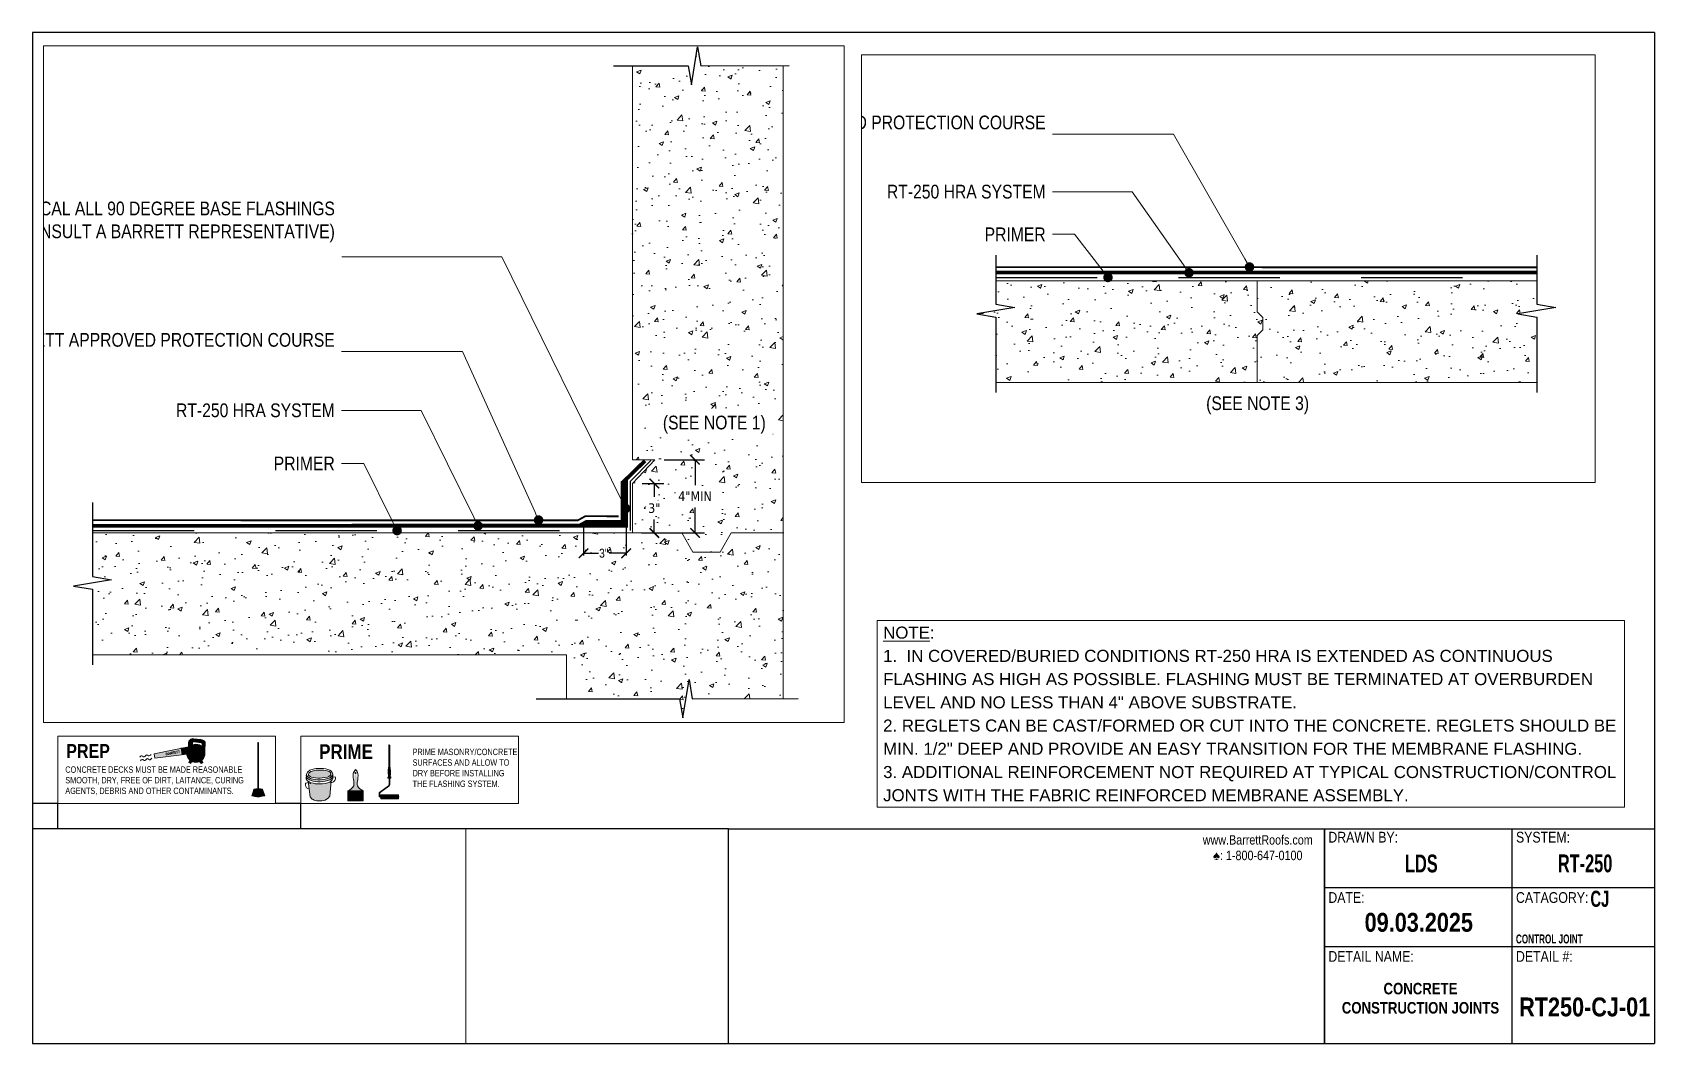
# Paper-space layout '11X17' of a CAD drawing. Header units: feet, sheet in inches. Extents: x 0.5 to 16.5, y 0.5 to 10.5.
# The model-space entities are those that its viewports show. They can reach past a viewport. Long polylines and large blocks are cut down to what shows.
import ezdxf
from ezdxf import colors
from ezdxf.entities.mleader import LeaderData, LeaderLine
from ezdxf.math import Vec2, Vec3

# ---------------------------------------------------------------- set-up
doc = ezdxf.new("R2010")
doc.units = ezdxf.units.FT
doc.header["$MEASUREMENT"] = 0
doc.linetypes.add('Dashed - Dense', pattern=[0.8, 0.5, -0.3])
doc.linetypes.add('DASHED2', pattern=[0.1875, 0.125, -0.0625])
for name, color, linetype, lineweight in [('Dimensions', 20, 'Continuous', 0), ('G - Title Blocks.2D_Pen_No__9', 7, 'Continuous', 0), ('New_G - Drawings.2D_Pen_No__100', 7, 'Continuous', 0), ('Others', 190, 'Continuous', 0), ('RAM HDR 327', 63, 'Continuous', 0), ('Ram Mastic', 191, 'Continuous', 0), ('RT-250 HRA SYSTEM LIQUID', 241, 'Continuous', 0), ('RT-250 HRA SYSTEM MESH', 3, 'Continuous', 0), ('Text', 20, 'Continuous', 0), ('Title Block Text', 20, 'Continuous', 0), ('Vector Picture Geometry', 6, 'Continuous', 0)]:
    doc.layers.add(name, color=color, linetype=linetype, lineweight=lineweight)
doc.layers.add('NonPlottable_G', color=7, linetype='Continuous', plot=False)
for name, color, linetype in [('Primer', 32, 'DASHED2'), ('SELF ADHERING BUTYL FLASHING TAPE', 10, 'Continuous'), ('Title Block Lines', 7, 'Continuous')]:
    doc.layers.add(name, color=color, linetype=linetype)
doc.layers.add('Protection Course', color=99, linetype='Dashed - Dense', lineweight=0, true_color=0x216123)
doc.styles.add('Annotative', font='tahoma.ttf')
doc.styles.add('GENERATED_STYLE_1', font='ARIALN.TTF')
doc.styles.add('GENERATED_STYLE_6', font='ARIALNB.TTF')
doc.styles.add('GENERATED_STYLE_8', font='ARIALNB.TTF', dxfattribs={"width": 0.8})
doc.styles.get("Standard").update_dxf_attribs({"font": 'ARIALN.TTF'})
doc.dimstyles.new('Annotative', dxfattribs={"dimscale": 0, "dimtxt": 0.09375, "dimasz": 0.09375, "dimexe": 0.09375, "dimexo": 0.09375, "dimgap": 0.0625, "dimtad": 0, "dimtih": 1, "dimtoh": 1, "dimlfac": -1, "dimzin": 3, "dimdsep": 46, "dimlunit": 4, "dimtxsty": 'Annotative', "dimblk": 'ARCHTICK', "dimcen": 0.09, "dimclrd": 256, "dimclre": 256, "dimclrt": 256, "dimadec": 0, "dimazin": 2, "dimtfac": 1, "dimtix": 1, "dimtofl": 0, "dimtmove": 1, "dimatfit": 1, "dimldrblk": 'CLOSEDBLANK', "dimfxl": 1, "dimtfill": 1, "dimtolj": 1, "dimtzin": 0, "dimarcsym": 0})
doc.dimstyles.get("Standard").update_dxf_attribs({"dimtxt": 0.18, "dimasz": 0.18, "dimexe": 0.18, "dimexo": 0.0625, "dimgap": 0.09, "dimtad": 0, "dimtih": 1, "dimtoh": 1, "dimdec": 4, "dimzin": 0, "dimdsep": 46, "dimtxsty": 'Standard', "dimcen": 0.09, "dimadec": 0, "dimazin": 0, "dimtfac": 1, "dimtdec": 4, "dimtofl": 0, "dimtmove": 0, "dimatfit": 3, "dimfxl": 1, "dimtolj": 1, "dimtzin": 0, "dimarcsym": 0})
pattern_1 = [(50, (-598.1983, 208.774), (3.586301, -0.313761), [0.375, -4.125]), (355, (-598.1983, 208.774), (-0.693757, 3.76096), [0.3, -3.3]), (100.4514, (-597.8994, 208.748), (2.892547, 3.447198), [0.3187, -3.50571]), (46.1842, (-598.1983, 209.774), (5.336205, -0.827595), [0.5625, -6.1875]), (96.6356, (-597.7536, 209.705), (4.673314, 4.87059), [0.47805, -5.258565]), (351.1842, (-598.198, 209.774), (4.67331, 4.870593), [0.45, -4.95]), (21, (-597.6983, 209.524), (2.984535, -2.013094), [0.375, -4.125]), (326, (-597.6983, 209.524), (1.216577, 3.62575), [0.3, -3.3]), (71.4514, (-597.4496, 209.3563), (4.201113, 1.612652), [0.3187, -3.50571]), (37.5, (-598.1983, 208.774), (0.0607993, 1.6644693), [0, -3.26, 0, -3.35, 0, -3.3125]), (7.5, (-598.1983, 208.774), (1.3153477, 1.9720586), [0, -1.91, 0, -3.185, 0, -1.2625]), (327.5, (-599.3133, 208.774), (2.6691122, -0.1127744), [0, -1.25, 0, -3.9, 0, -5.175]), (317.5, (-599.8133, 208.774), (2.915931, 0.500525), [0, -1.625, 0, -2.59, 0, -3.675])]

psp = doc.layouts.new('11X17')

# ---------------------------------------------------------------- texts
at = {"layer": 'G - Title Blocks.2D_Pen_No__9', "linetype": 'Continuous', "char_height": 0.18612, "attachment_point": 7, "style": 'GENERATED_STYLE_6'}
for s, insert in [('\\A1;\\pxql;09.03.2025', (13.633, 1.631)), ('\\A1;\\pxql;RT250-CJ-01', (15.155, 0.798))]:
    psp.add_mtext(s, dxfattribs=dict(at, insert=insert))
at = {"layer": 'G - Title Blocks.2D_Pen_No__9', "linetype": 'Continuous', "insert": (14.183, 1.131), "char_height": 0.11329, "width": 1.75563, "attachment_point": 2, "style": 'GENERATED_STYLE_6'}
psp.add_mtext('\\A1;\\pxqc;CONCRETE CONSTRUCTION JOINTS', dxfattribs=at)
at = {"layer": 'Text', "linetype": 'Continuous', "insert": (8.89, 2.917), "char_height": 0.118692, "width": 7.24328, "attachment_point": 7, "line_spacing_factor": 1.156004, "style": 'GENERATED_STYLE_1', "bg_fill": 16, "box_fill_scale": 1.5, "bg_fill_color": 256, "bg_fill_transparency": 0}
psp.add_mtext('\\A1;\\pxql;{\\fArial|b0|i0|c0|p34;\\LNOTE\\l:\\P1.  IN COVERED/BURIED CONDITIONS RT-250 HRA IS EXTENDED AS CONTINUOUS FLASHING AS HIGH AS POSSIBLE. FLASHING MUST BE TERMINATED AT OVERBURDEN LEVEL AND NO LESS THAN 4" ABOVE SUBSTRATE. \\P2. REGLETS CAN BE CAST/FORMED OR CUT INTO THE CONCRETE. REGLETS SHOULD BE MIN. 1/2" DEEP AND PROVIDE AN EASY TRANSITION FOR THE MEMBRANE FLASHING.\\P3. ADDITIONAL REINFORCEMENT NOT REQUIRED AT TYPICAL CONSTRUCTION/CONTROL JONTS WITH THE FABRIC REINFORCED MEMBRANE ASSEMBLY. }', dxfattribs=at)
at = {"layer": 'Title Block Lines', "linetype": 'Continuous', "attachment_point": 8, "style": 'GENERATED_STYLE_8'}
for s, insert, char_height in [('\\A1;\\pxqc;CJ', (15.95, 1.877), 0.15872), ('\\A1;\\pxqc;CONTROL JOINT', (15.452, 1.518), 0.08785)]:
    psp.add_mtext(s, dxfattribs=dict(at, insert=insert, char_height=char_height))

msp = doc.modelspace()

# ---------------------------------------------------------------- blocks, each defined once
blk = doc.blocks.new('Barrett Title Block LDS')
h = blk.add_hatch()
h.set_pattern_fill('HONEY', color=160, scale=2)
h.set_pattern_definition([(0, (-14.79494, -0.4674), (0.375, 0.2165064), [0.25, -0.5]), (120, (-14.79494, -0.4674), (-0.375, 0.2165064), [0.25, -0.5]), (60, (-14.79494, -0.4674), (8e-17, 0.4330127), [-0.5, 0.25])])
h.paths.add_polyline_path([(7.134, 2.152), (7.147, 2.152), (7.147, 2.143), (7.134, 2.143)])
at = {"layer": 'Ram Mastic'}
h = blk.add_hatch(dxfattribs=at)
h.set_pattern_fill('HONEY', color=256, scale=1.714998)
h.set_pattern_definition([(0, (-13.46107, 1.3637), (0.3215622, 0.185654), [0.214375, -0.4287496]), (120, (-13.46107, 1.3637), (-0.3215622, 0.185654), [0.214375, -0.4287496]), (60, (-13.46107, 1.3637), (7e-17, 0.371308), [-0.4287496, 0.214375])])
h.paths.add_polyline_path([(3.733, 2.342), (3.773, 2.342), (3.773, 2.31), (3.733, 2.31)])
h = blk.add_hatch(dxfattribs=at)
h.set_pattern_fill('HONEY', color=256, scale=1.714998)
h.set_pattern_definition([(0, (-13.63047, 0.7278), (0.3215622, 0.185654), [0.214375, -0.4287496]), (120, (-13.63047, 0.7278), (-0.3215622, 0.185654), [0.214375, -0.4287496]), (60, (-13.63047, 0.7278), (7e-17, 0.371308), [-0.4287496, 0.214375])])
h.paths.add_polyline_path([(3.458, 0.971), (3.498, 0.971), (3.498, 0.916), (3.458, 0.916)])
at = {"layer": 'SELF ADHERING BUTYL FLASHING TAPE', "linetype": 'Continuous'}
h = blk.add_hatch(dxfattribs=at)
h.set_pattern_fill('ANSI31', color=30)
h.set_pattern_definition([(45, (0.74292, 1.41906), (-0.0883883, 0.0883883), [])])
h.paths.add_polyline_path([(6.83, 1.08), (6.835, 1.068), (6.838, 1.057), (6.86, 1.066), (6.858, 1.074), (6.853, 1.086), (6.847, 1.099), (6.838, 1.106), (6.818, 1.099), (6.824, 1.093)])
h = blk.add_hatch(dxfattribs=at)
h.set_pattern_fill('ANSI31', color=30)
h.set_pattern_definition([(45, (0.74292, 1.26022), (-0.0883883, 0.0883883), [])])
h.paths.add_polyline_path([(6.83, 0.921), (6.835, 0.909), (6.838, 0.898), (6.86, 0.908), (6.858, 0.915), (6.853, 0.927), (6.847, 0.94), (6.838, 0.947), (6.818, 0.94), (6.824, 0.934)])
blk.add_lwpolyline([(4.778, 2.647), (4.778, 0.533)])
at = {"layer": 'Title Block Lines', "linetype": 'Continuous'}
for p, q in [((16.489, 10.488), (0.51, 10.488)), ((0.51, 10.488), (0.51, 0.533)), ((7.367, 2.647), (16.489, 2.647)), ((13.238, 0.533), (13.238, 2.647)), ((15.086, 0.533), (15.086, 2.647)), ((0.51, 0.533), (16.489, 0.533)), ((3.948, 0.533), (13.903, 0.533))]:
    blk.add_line(p, q, dxfattribs=at)
at = {"layer": 'Title Block Lines'}
for points in [[(16.489, 10.488), (16.489, 0.533)], [(13.238, 2.647), (13.238, 0.533)], [(16.489, 2.287), (16.489, 1.41)], [(16.489, 2.287), (16.489, 0.533)], [(16.489, 2.066), (13.238, 2.066)], [(16.489, 1.486), (13.238, 1.486)]]:
    blk.add_lwpolyline(points, dxfattribs=at)
at = {"layer": 'Title Block Lines', "linetype": 'Continuous', "flags": 128}
blk.add_lwpolyline([(0.51, 0.533), (7.367, 0.533), (7.367, 2.647), (0.51, 2.647)], close=True, dxfattribs=at)
at = {"linetype": 'Continuous', "char_height": 0.17569, "attachment_point": 8, "style": 'GENERATED_STYLE_8'}
for s, insert in [('\\A1;\\pxqc;RT-250', (15.805, 2.217)), ('\\A1;\\pxqc;LDS', (14.192, 2.216))]:
    blk.add_mtext(s, dxfattribs=dict(at, insert=insert))
at = {"layer": 'Title Block Lines', "linetype": 'Continuous', "char_height": 0.10572, "attachment_point": 1, "style": 'GENERATED_STYLE_1'}
for s, insert in [('\\A1;\\pxql;DRAWN BY:', (13.276, 2.618)), ('\\A1;\\pxql;SYSTEM:', (15.124, 2.618)), ('\\A1;\\pxql;DATE:', (13.276, 2.024)), ('\\A1;\\pxql;CATAGORY:', (15.124, 2.024)), ('\\A1;\\pxql;DETAIL NAME:', (13.276, 1.444)), ('\\A1;\\pxql;DETAIL #:', (15.124, 1.444))]:
    blk.add_mtext(s, dxfattribs=dict(at, insert=insert))
at = {"layer": 'Title Block Text', "linetype": 'Continuous', "insert": (12.58, 2.338), "char_height": 0.0925, "attachment_point": 8, "line_spacing_factor": 0.992403, "style": 'GENERATED_STYLE_1'}
blk.add_mtext('\\A1;{\\pqc;\\fArial Narrow|b0|i0|c0|p0;\\W1.000000;www.BarrettRoofs.com\\P\\pqc;\\fArial Narrow|b0|i0|c0|p0;\\W1.000000;♠: \\fArial Narrow|b0|i0|c0|p0;\\W1.000000;1-800-647-0100}', dxfattribs=at)
blk = doc.blocks.new('PRIME NOTE')
at = {"layer": 'Vector Picture Geometry'}
h = blk.add_hatch(color=254, dxfattribs=at)
h.dxf.hatch_style = 1
edge = h.paths.add_edge_path()
edge.add_arc((7.944, 9.846), 0.000261, -128.835, 90, ccw=False)
edge.add_arc((7.937, 9.871), 0.0258, 259.2804, 283.9457, ccw=False)
edge.add_arc((7.932, 9.846), 0.000624, 22.8329, 268.5091, ccw=False)
edge.add_line((7.933, 9.847), (7.933, 10.062))
edge.add_arc((7.938, 10.062), 0.00506, 0.157, 179.9193, ccw=False)
edge.add_line((7.943, 10.062), (7.944, 9.847))
h = blk.add_hatch(color=164, dxfattribs=at)
h.dxf.hatch_style = 1
h.paths.add_polyline_path([(7.333, 9.717), (7.351, 9.724), (7.366, 9.735), (7.375, 9.748), (7.382, 9.762), (7.382, 9.781), (7.375, 9.768), (7.366, 9.755), (7.351, 9.743), (7.333, 9.736), (7.306, 9.73), (7.279, 9.727), (7.257, 9.725), (7.233, 9.725), (7.209, 9.727), (7.19, 9.731), (7.168, 9.735), (7.152, 9.742), (7.129, 9.76), (7.124, 9.776), (7.121, 9.761), (7.129, 9.74), (7.152, 9.723), (7.168, 9.716), (7.19, 9.712), (7.209, 9.708), (7.233, 9.705), (7.257, 9.705), (7.279, 9.708), (7.306, 9.711)])
h = blk.add_hatch(color=164, dxfattribs=at)
h.dxf.hatch_style = 1
h.paths.add_polyline_path([(7.361, 9.776), (7.364, 9.782), (7.362, 9.789), (7.355, 9.798), (7.345, 9.805), (7.327, 9.812), (7.309, 9.817), (7.29, 9.819), (7.263, 9.82), (7.241, 9.82), (7.218, 9.818), (7.193, 9.814), (7.164, 9.805), (7.145, 9.79), (7.141, 9.776), (7.143, 9.769), (7.16, 9.756), (7.173, 9.751), (7.193, 9.747), (7.211, 9.743), (7.234, 9.741), (7.256, 9.741), (7.277, 9.743), (7.304, 9.746), (7.328, 9.751), (7.343, 9.757), (7.355, 9.766)])
h = blk.add_hatch(color=164, dxfattribs=at)
h.dxf.hatch_style = 1
edge = h.paths.add_edge_path(flags=16)
edge.add_arc((7.605, 9.791), 0.00425, 0, 360)
edge = h.paths.add_edge_path()
edge.add_line((7.682, 9.615), (7.531, 9.615))
edge.add_arc((7.487, 9.723), 0.116, 292.5678, 330.8047)
edge.add_arc((7.496, 9.688), 0.0945, 346.7451, 373.2549)
edge.add_arc((7.893, 9.771), 0.311, 177.3692, 191.3199, ccw=False)
edge.add_arc((7.658, 9.769), 0.0771, 131.9192, 168.0808, ccw=False)
edge.add_arc((7.555, 9.769), 0.0771, 11.9192, 48.0808, ccw=False)
edge.add_arc((7.32, 9.771), 0.311, -11.3199, 2.6308, ccw=False)
edge.add_arc((7.717, 9.688), 0.0945, 166.7451, 193.2549)
edge.add_arc((7.726, 9.723), 0.116, 209.1953, 247.4322)
h = blk.add_hatch(color=256, dxfattribs=at)
h.dxf.hatch_style = 1
h.paths.add_polyline_path([(7.609, 9.789), (7.609, 9.79), (7.609, 9.791), (7.609, 9.792), (7.609, 9.793), (7.608, 9.792), (7.608, 9.792), (7.608, 9.791), (7.607, 9.791), (7.606, 9.791), (7.605, 9.791), (7.605, 9.791), (7.604, 9.791), (7.603, 9.791), (7.602, 9.792), (7.602, 9.792), (7.602, 9.793), (7.602, 9.793), (7.601, 9.792), (7.601, 9.791), (7.602, 9.789), (7.602, 9.788), (7.602, 9.788), (7.603, 9.788), (7.604, 9.787), (7.605, 9.787), (7.605, 9.787), (7.606, 9.787), (7.607, 9.787), (7.608, 9.788), (7.608, 9.788), (7.608, 9.788)])
h = blk.add_hatch(color=164, dxfattribs=at)
h.dxf.hatch_style = 1
h.paths.add_polyline_path([(7.953, 9.749), (7.952, 9.75), (7.952, 9.752), (7.951, 9.752), (7.95, 9.753), (7.949, 9.754), (7.948, 9.755), (7.948, 9.755), (7.948, 9.755), (7.947, 9.755), (7.946, 9.754), (7.945, 9.754), (7.943, 9.754), (7.941, 9.754), (7.939, 9.754), (7.937, 9.754), (7.935, 9.754), (7.933, 9.754), (7.932, 9.754), (7.931, 9.755), (7.931, 9.755), (7.931, 9.755), (7.93, 9.755), (7.929, 9.754), (7.928, 9.753), (7.927, 9.752), (7.927, 9.751), (7.926, 9.75), (7.925, 9.749), (7.925, 9.748), (7.924, 9.746), (7.924, 9.745), (7.924, 9.744), (7.924, 9.743), (7.926, 9.743), (7.928, 9.742), (7.931, 9.742), (7.933, 9.742), (7.933, 9.742), (7.933, 9.743), (7.933, 9.743), (7.933, 9.744), (7.933, 9.744), (7.933, 9.744), (7.934, 9.745), (7.934, 9.746), (7.935, 9.746), (7.936, 9.747), (7.936, 9.747), (7.936, 9.747), (7.937, 9.748), (7.938, 9.748), (7.939, 9.748), (7.941, 9.748), (7.942, 9.748), (7.942, 9.747), (7.943, 9.747), (7.943, 9.747), (7.944, 9.747), (7.944, 9.746), (7.945, 9.745), (7.945, 9.745), (7.945, 9.744), (7.945, 9.742), (7.947, 9.742), (7.95, 9.742), (7.953, 9.743), (7.954, 9.744), (7.955, 9.744), (7.955, 9.746), (7.954, 9.747), (7.954, 9.748)])
h = blk.add_hatch(color=164, dxfattribs=at)
h.dxf.hatch_style = 1
h.paths.add_polyline_path([(7.95, 9.801), (7.949, 9.81), (7.949, 9.819), (7.948, 9.828), (7.947, 9.837), (7.947, 9.843), (7.946, 9.843), (7.946, 9.842), (7.944, 9.842), (7.942, 9.842), (7.94, 9.841), (7.938, 9.841), (7.936, 9.841), (7.934, 9.842), (7.932, 9.842), (7.93, 9.842), (7.929, 9.842), (7.929, 9.843), (7.929, 9.837), (7.928, 9.828), (7.928, 9.819), (7.927, 9.81), (7.927, 9.801), (7.928, 9.791), (7.928, 9.788), (7.928, 9.787), (7.928, 9.782), (7.929, 9.773), (7.929, 9.766), (7.929, 9.766), (7.93, 9.764), (7.93, 9.764), (7.931, 9.755), (7.931, 9.755), (7.932, 9.754), (7.933, 9.754), (7.935, 9.754), (7.937, 9.754), (7.939, 9.754), (7.941, 9.754), (7.943, 9.754), (7.945, 9.754), (7.946, 9.754), (7.947, 9.755), (7.948, 9.755), (7.948, 9.755), (7.948, 9.756), (7.948, 9.758), (7.948, 9.758), (7.948, 9.764), (7.949, 9.773), (7.949, 9.783), (7.949, 9.787), (7.95, 9.788), (7.95, 9.792)])
h.paths.add_polyline_path([(7.938, 9.818), (7.937, 9.818), (7.936, 9.819), (7.935, 9.819), (7.935, 9.819), (7.935, 9.82), (7.934, 9.821), (7.934, 9.823), (7.935, 9.824), (7.935, 9.824), (7.935, 9.824), (7.935, 9.825), (7.936, 9.825), (7.937, 9.826), (7.938, 9.826), (7.938, 9.826), (7.939, 9.826), (7.94, 9.826), (7.941, 9.825), (7.941, 9.825), (7.942, 9.824), (7.942, 9.824), (7.942, 9.823), (7.942, 9.822), (7.942, 9.821), (7.942, 9.82), (7.941, 9.819), (7.941, 9.819), (7.941, 9.818), (7.94, 9.818), (7.939, 9.818), (7.938, 9.818)], flags=16)
h = blk.add_hatch(color=256, dxfattribs=at)
h.dxf.hatch_style = 1
h.paths.add_polyline_path([(7.947, 9.844), (7.946, 9.844), (7.946, 9.845), (7.946, 9.845), (7.945, 9.845), (7.945, 9.846), (7.945, 9.846), (7.944, 9.846), (7.944, 9.846), (7.944, 9.847, -0.982084), (7.943, 9.846), (7.943, 9.846), (7.942, 9.846), (7.941, 9.846), (7.939, 9.845), (7.939, 9.845, -0.061404), (7.932, 9.846, -0.326249), (7.932, 9.846), (7.931, 9.846), (7.931, 9.846), (7.931, 9.846), (7.93, 9.845), (7.93, 9.845), (7.93, 9.845), (7.93, 9.844), (7.929, 9.844), (7.929, 9.843), (7.929, 9.843), (7.929, 9.842), (7.93, 9.842), (7.932, 9.842), (7.934, 9.842), (7.936, 9.841), (7.938, 9.841), (7.94, 9.841), (7.942, 9.842), (7.944, 9.842), (7.946, 9.842), (7.946, 9.843), (7.947, 9.843), (7.947, 9.843)])
h = blk.add_hatch(color=256, dxfattribs=at)
h.dxf.hatch_style = 1
h.paths.add_polyline_path([(7.942, 9.82), (7.942, 9.821), (7.942, 9.822), (7.942, 9.823), (7.942, 9.824), (7.941, 9.823), (7.941, 9.822), (7.941, 9.822), (7.94, 9.822), (7.939, 9.821), (7.938, 9.821), (7.938, 9.821), (7.937, 9.822), (7.936, 9.822), (7.935, 9.823), (7.935, 9.823), (7.935, 9.824), (7.935, 9.824), (7.934, 9.823), (7.934, 9.821), (7.935, 9.82), (7.935, 9.819), (7.935, 9.819), (7.936, 9.819), (7.937, 9.818), (7.938, 9.818), (7.938, 9.818), (7.939, 9.818), (7.94, 9.818), (7.941, 9.818), (7.941, 9.819), (7.941, 9.819)])
h = blk.add_hatch(color=254, dxfattribs=at)
h.dxf.hatch_style = 1
h.paths.add_polyline_path([(7.943, 9.802), (7.943, 9.802), (7.94, 9.802), (7.936, 9.802), (7.936, 9.802), (7.936, 9.802), (7.936, 9.801), (7.936, 9.8), (7.935, 9.8), (7.934, 9.8), (7.934, 9.807), (7.934, 9.814), (7.934, 9.814), (7.934, 9.814), (7.935, 9.814), (7.936, 9.814), (7.936, 9.813), (7.936, 9.812), (7.936, 9.812), (7.936, 9.811), (7.94, 9.811), (7.943, 9.811), (7.943, 9.81), (7.943, 9.809), (7.94, 9.809), (7.936, 9.809), (7.936, 9.807), (7.936, 9.805), (7.936, 9.805), (7.936, 9.805), (7.94, 9.805), (7.943, 9.805), (7.943, 9.805), (7.943, 9.804), (7.943, 9.803), (7.943, 9.803)])
h.paths.add_polyline_path([(7.943, 9.794), (7.939, 9.794), (7.934, 9.794), (7.934, 9.797), (7.934, 9.8), (7.935, 9.8), (7.936, 9.8), (7.936, 9.798), (7.936, 9.796), (7.937, 9.796), (7.938, 9.796), (7.938, 9.798), (7.938, 9.799), (7.939, 9.799), (7.94, 9.799), (7.94, 9.798), (7.94, 9.796), (7.941, 9.796), (7.942, 9.796), (7.942, 9.798), (7.942, 9.8), (7.942, 9.8), (7.943, 9.8), (7.943, 9.8), (7.943, 9.8), (7.943, 9.797), (7.943, 9.794)])
h.paths.add_polyline_path([(7.938, 9.791), (7.938, 9.791), (7.938, 9.791), (7.938, 9.791), (7.938, 9.791), (7.937, 9.791), (7.937, 9.791), (7.937, 9.791), (7.936, 9.791), (7.936, 9.791), (7.936, 9.79), (7.936, 9.79), (7.936, 9.789), (7.936, 9.789), (7.936, 9.789), (7.937, 9.789), (7.938, 9.789), (7.938, 9.789), (7.938, 9.789), (7.938, 9.79), (7.938, 9.79)], flags=16)
h.paths.add_polyline_path([(7.943, 9.787), (7.939, 9.787), (7.934, 9.787), (7.934, 9.789), (7.934, 9.791), (7.935, 9.792), (7.935, 9.792), (7.935, 9.792), (7.935, 9.793), (7.935, 9.793), (7.936, 9.793), (7.936, 9.793), (7.936, 9.793), (7.937, 9.794), (7.937, 9.794), (7.938, 9.794), (7.938, 9.793), (7.938, 9.793), (7.939, 9.793), (7.939, 9.793), (7.939, 9.792), (7.94, 9.792), (7.94, 9.792), (7.94, 9.792), (7.94, 9.792), (7.942, 9.793), (7.943, 9.794), (7.943, 9.794), (7.943, 9.792), (7.943, 9.791), (7.943, 9.791), (7.942, 9.791), (7.941, 9.79), (7.94, 9.789), (7.94, 9.789), (7.94, 9.789), (7.94, 9.789), (7.942, 9.789), (7.943, 9.789), (7.943, 9.788), (7.943, 9.787)])
h.paths.add_polyline_path([(7.938, 9.783), (7.938, 9.783), (7.938, 9.783), (7.938, 9.784), (7.937, 9.784), (7.937, 9.784), (7.937, 9.784), (7.937, 9.784), (7.936, 9.783), (7.936, 9.783), (7.936, 9.783), (7.936, 9.783), (7.936, 9.782), (7.936, 9.781), (7.936, 9.781), (7.936, 9.781), (7.937, 9.781), (7.938, 9.781), (7.938, 9.781), (7.938, 9.781), (7.938, 9.782), (7.938, 9.783)], flags=16)
h.paths.add_polyline_path([(7.943, 9.779), (7.939, 9.779), (7.934, 9.779), (7.934, 9.781), (7.934, 9.783), (7.934, 9.783), (7.934, 9.784), (7.935, 9.784), (7.935, 9.785), (7.935, 9.785), (7.935, 9.785), (7.936, 9.786), (7.936, 9.786), (7.937, 9.786), (7.937, 9.786), (7.938, 9.786), (7.938, 9.786), (7.938, 9.786), (7.939, 9.785), (7.939, 9.785), (7.939, 9.785), (7.939, 9.785), (7.94, 9.784), (7.94, 9.784), (7.94, 9.784), (7.94, 9.784), (7.94, 9.784), (7.942, 9.785), (7.943, 9.786), (7.943, 9.786), (7.943, 9.785), (7.943, 9.784), (7.943, 9.783), (7.942, 9.783), (7.941, 9.782), (7.941, 9.782), (7.94, 9.782), (7.94, 9.782), (7.94, 9.781), (7.94, 9.781), (7.942, 9.781), (7.943, 9.781), (7.943, 9.781), (7.943, 9.781), (7.943, 9.78), (7.943, 9.779)])
h.paths.add_polyline_path([(7.94, 9.775), (7.94, 9.775), (7.938, 9.775), (7.937, 9.774), (7.937, 9.774), (7.937, 9.774), (7.937, 9.774), (7.938, 9.773), (7.94, 9.773), (7.94, 9.773), (7.94, 9.773), (7.94, 9.774), (7.94, 9.775)], flags=16)
h.paths.add_polyline_path([(7.943, 9.77), (7.943, 9.77), (7.943, 9.77), (7.941, 9.77), (7.94, 9.771), (7.938, 9.772), (7.935, 9.773), (7.934, 9.773), (7.934, 9.773), (7.934, 9.774), (7.934, 9.775), (7.937, 9.776), (7.939, 9.777), (7.942, 9.778), (7.943, 9.778), (7.943, 9.779), (7.943, 9.779), (7.943, 9.778), (7.943, 9.777), (7.943, 9.776), (7.943, 9.776), (7.943, 9.776), (7.942, 9.776), (7.942, 9.776), (7.942, 9.774), (7.942, 9.772), (7.943, 9.772), (7.943, 9.772), (7.943, 9.771), (7.943, 9.77)])
h.paths.add_polyline_path([(7.938, 9.767), (7.938, 9.767), (7.937, 9.767), (7.937, 9.767), (7.937, 9.767), (7.937, 9.767), (7.937, 9.767), (7.936, 9.767), (7.936, 9.767), (7.936, 9.766), (7.936, 9.765), (7.936, 9.765), (7.936, 9.765), (7.936, 9.764), (7.937, 9.764), (7.938, 9.764), (7.938, 9.764), (7.938, 9.764), (7.938, 9.765), (7.938, 9.766)], flags=16)
h.paths.add_polyline_path([(7.941, 9.767), (7.941, 9.767), (7.941, 9.767), (7.941, 9.767), (7.941, 9.767), (7.94, 9.767), (7.94, 9.767), (7.94, 9.767), (7.94, 9.767), (7.94, 9.766), (7.94, 9.766), (7.94, 9.765), (7.94, 9.764), (7.941, 9.764), (7.941, 9.764), (7.942, 9.764), (7.942, 9.765), (7.942, 9.766), (7.942, 9.767)], flags=16)
h.paths.add_polyline_path([(7.943, 9.762), (7.939, 9.762), (7.934, 9.762), (7.934, 9.765), (7.934, 9.767), (7.935, 9.768), (7.935, 9.768), (7.935, 9.769), (7.935, 9.769), (7.936, 9.769), (7.936, 9.769), (7.937, 9.769), (7.937, 9.769), (7.938, 9.769), (7.938, 9.769), (7.938, 9.769), (7.938, 9.768), (7.939, 9.768), (7.939, 9.768), (7.939, 9.768), (7.939, 9.768), (7.939, 9.768), (7.939, 9.769), (7.939, 9.769), (7.94, 9.769), (7.94, 9.769), (7.94, 9.769), (7.941, 9.769), (7.942, 9.769), (7.942, 9.769), (7.942, 9.769), (7.943, 9.769), (7.943, 9.769), (7.943, 9.768), (7.943, 9.768), (7.943, 9.767), (7.943, 9.767), (7.943, 9.765), (7.943, 9.762)])
h = blk.add_hatch(color=164, dxfattribs=at)
h.dxf.hatch_style = 1
h.paths.add_polyline_path([(7.366, 9.713), (7.351, 9.702), (7.333, 9.695), (7.306, 9.689), (7.279, 9.686), (7.257, 9.683), (7.233, 9.683), (7.209, 9.686), (7.19, 9.69), (7.168, 9.694), (7.167, 9.694), (7.16, 9.688), (7.16, 9.687), (7.144, 9.695), (7.144, 9.698), (7.141, 9.697), (7.159, 9.558), (7.164, 9.549), (7.169, 9.543), (7.177, 9.535), (7.187, 9.529), (7.199, 9.524), (7.214, 9.52), (7.226, 9.518), (7.234, 9.518), (7.243, 9.517), (7.258, 9.517), (7.275, 9.517), (7.289, 9.52), (7.305, 9.525), (7.321, 9.533), (7.336, 9.544), (7.346, 9.555), (7.351, 9.564)])
h = blk.add_hatch(color=254, dxfattribs=at)
h.dxf.hatch_style = 1
h.paths.add_polyline_path([(7.682, 9.615), (7.682, 9.57), (7.531, 9.57), (7.531, 9.615)])
h = blk.add_hatch(color=164, dxfattribs=at)
h.dxf.hatch_style = 1
h.paths.add_polyline_path([(7.635, 9.582), (7.635, 9.583), (7.635, 9.59), (7.635, 9.598), (7.635, 9.598), (7.635, 9.598), (7.633, 9.598), (7.63, 9.598), (7.63, 9.6), (7.63, 9.601), (7.645, 9.601), (7.659, 9.601), (7.659, 9.601), (7.659, 9.601), (7.659, 9.599), (7.659, 9.598), (7.657, 9.598), (7.654, 9.598), (7.654, 9.598), (7.654, 9.598), (7.654, 9.59), (7.654, 9.582), (7.652, 9.582), (7.65, 9.582), (7.65, 9.59), (7.65, 9.598), (7.645, 9.598), (7.64, 9.598), (7.64, 9.598), (7.64, 9.598), (7.64, 9.59), (7.64, 9.583), (7.64, 9.583), (7.64, 9.582), (7.637, 9.582), (7.635, 9.582)])
h.paths.add_polyline_path([(7.618, 9.583), (7.618, 9.592), (7.618, 9.601), (7.624, 9.601), (7.63, 9.601), (7.63, 9.6), (7.63, 9.598), (7.626, 9.598), (7.623, 9.598), (7.623, 9.596), (7.623, 9.594), (7.626, 9.594), (7.629, 9.594), (7.629, 9.592), (7.629, 9.59), (7.626, 9.59), (7.623, 9.59), (7.623, 9.588), (7.623, 9.586), (7.626, 9.586), (7.63, 9.586), (7.63, 9.584), (7.63, 9.583), (7.63, 9.583), (7.629, 9.582), (7.624, 9.582), (7.618, 9.582)])
h.paths.add_polyline_path([(7.611, 9.593), (7.611, 9.593), (7.611, 9.594), (7.612, 9.594), (7.612, 9.594), (7.612, 9.595), (7.612, 9.596), (7.612, 9.596), (7.612, 9.597), (7.611, 9.597), (7.61, 9.598), (7.609, 9.598), (7.607, 9.598), (7.607, 9.598), (7.607, 9.597), (7.607, 9.595), (7.607, 9.593), (7.607, 9.593), (7.607, 9.593), (7.609, 9.593), (7.61, 9.593)], flags=16)
h.paths.add_polyline_path([(7.602, 9.583), (7.602, 9.592), (7.602, 9.601), (7.607, 9.601), (7.612, 9.601), (7.613, 9.601), (7.614, 9.601), (7.614, 9.6), (7.615, 9.6), (7.615, 9.599), (7.616, 9.599), (7.616, 9.598), (7.617, 9.597), (7.617, 9.596), (7.617, 9.595), (7.617, 9.595), (7.617, 9.594), (7.616, 9.593), (7.616, 9.592), (7.615, 9.591), (7.614, 9.591), (7.613, 9.59), (7.613, 9.59), (7.613, 9.59), (7.613, 9.59), (7.615, 9.586), (7.617, 9.583), (7.617, 9.582), (7.614, 9.582), (7.612, 9.582), (7.612, 9.583), (7.611, 9.584), (7.609, 9.588), (7.608, 9.589), (7.608, 9.59), (7.607, 9.59), (7.607, 9.59), (7.607, 9.586), (7.607, 9.582), (7.604, 9.582), (7.602, 9.582)])
h.paths.add_polyline_path([(7.595, 9.593), (7.595, 9.593), (7.596, 9.594), (7.596, 9.594), (7.596, 9.595), (7.596, 9.595), (7.596, 9.596), (7.596, 9.597), (7.595, 9.597), (7.595, 9.597), (7.595, 9.597), (7.594, 9.598), (7.593, 9.598), (7.591, 9.598), (7.591, 9.598), (7.591, 9.597), (7.591, 9.595), (7.591, 9.593), (7.591, 9.593), (7.591, 9.593), (7.592, 9.593), (7.594, 9.593)], flags=16)
h.paths.add_polyline_path([(7.586, 9.583), (7.586, 9.592), (7.586, 9.601), (7.59, 9.601), (7.595, 9.601), (7.596, 9.601), (7.596, 9.601), (7.597, 9.601), (7.598, 9.6), (7.599, 9.6), (7.599, 9.599), (7.6, 9.598), (7.6, 9.597), (7.601, 9.596), (7.601, 9.595), (7.601, 9.595), (7.6, 9.594), (7.6, 9.593), (7.6, 9.592), (7.599, 9.592), (7.599, 9.591), (7.598, 9.591), (7.598, 9.59), (7.597, 9.59), (7.597, 9.59), (7.596, 9.59), (7.597, 9.59), (7.599, 9.586), (7.601, 9.583), (7.601, 9.582), (7.598, 9.582), (7.596, 9.582), (7.596, 9.583), (7.595, 9.584), (7.593, 9.587), (7.593, 9.588), (7.592, 9.589), (7.592, 9.59), (7.591, 9.59), (7.591, 9.59), (7.591, 9.586), (7.591, 9.583), (7.59, 9.583), (7.59, 9.582), (7.588, 9.582), (7.586, 9.582)])
h.paths.add_polyline_path([(7.578, 9.589), (7.578, 9.589), (7.577, 9.593), (7.576, 9.596), (7.576, 9.596), (7.576, 9.596), (7.576, 9.596), (7.575, 9.593), (7.574, 9.59), (7.574, 9.589), (7.574, 9.589), (7.576, 9.589), (7.578, 9.589)], flags=16)
h.paths.add_polyline_path([(7.567, 9.583), (7.567, 9.583), (7.567, 9.584), (7.568, 9.588), (7.569, 9.59), (7.571, 9.595), (7.573, 9.6), (7.573, 9.601), (7.573, 9.601), (7.576, 9.601), (7.579, 9.601), (7.58, 9.597), (7.583, 9.591), (7.584, 9.586), (7.585, 9.583), (7.585, 9.583), (7.585, 9.583), (7.585, 9.582), (7.583, 9.582), (7.581, 9.582), (7.581, 9.583), (7.58, 9.584), (7.58, 9.586), (7.579, 9.586), (7.576, 9.586), (7.572, 9.586), (7.572, 9.584), (7.571, 9.582), (7.569, 9.582), (7.567, 9.582)])
h.paths.add_polyline_path([(7.56, 9.594), (7.561, 9.594), (7.561, 9.595), (7.561, 9.595), (7.561, 9.596), (7.561, 9.596), (7.561, 9.597), (7.561, 9.597), (7.56, 9.597), (7.56, 9.598), (7.558, 9.598), (7.556, 9.598), (7.556, 9.598), (7.556, 9.598), (7.556, 9.596), (7.556, 9.594), (7.556, 9.594), (7.556, 9.594), (7.558, 9.594), (7.56, 9.594)], flags=16)
h.paths.add_polyline_path([(7.561, 9.586), (7.561, 9.587), (7.562, 9.587), (7.562, 9.588), (7.562, 9.588), (7.562, 9.589), (7.562, 9.589), (7.561, 9.59), (7.561, 9.59), (7.56, 9.59), (7.56, 9.59), (7.558, 9.59), (7.556, 9.59), (7.556, 9.588), (7.556, 9.586), (7.556, 9.586), (7.556, 9.586), (7.558, 9.586), (7.561, 9.586)], flags=16)
h.paths.add_polyline_path([(7.551, 9.583), (7.551, 9.592), (7.551, 9.601), (7.557, 9.601), (7.562, 9.601), (7.563, 9.601), (7.564, 9.6), (7.565, 9.6), (7.565, 9.599), (7.565, 9.599), (7.566, 9.598), (7.566, 9.596), (7.566, 9.595), (7.566, 9.595), (7.565, 9.594), (7.565, 9.593), (7.564, 9.593), (7.563, 9.592), (7.563, 9.592), (7.563, 9.592), (7.563, 9.592), (7.564, 9.592), (7.564, 9.591), (7.565, 9.591), (7.566, 9.59), (7.566, 9.59), (7.566, 9.589), (7.566, 9.588), (7.566, 9.586), (7.566, 9.585), (7.566, 9.585), (7.565, 9.584), (7.564, 9.584), (7.564, 9.583), (7.563, 9.583), (7.562, 9.583), (7.561, 9.582), (7.556, 9.582), (7.551, 9.582)])
h = blk.add_hatch(color=256, dxfattribs=at)
h.dxf.hatch_style = 1
h.paths.add_polyline_path([(7.933, 9.741), (7.933, 9.741), (7.933, 9.741), (7.933, 9.742), (7.933, 9.742), (7.931, 9.742), (7.928, 9.742), (7.926, 9.743), (7.924, 9.743), (7.924, 9.744), (7.924, 9.743), (7.924, 9.742), (7.925, 9.741), (7.926, 9.74), (7.927, 9.74), (7.928, 9.739), (7.93, 9.739), (7.933, 9.739), (7.933, 9.738), (7.933, 9.739), (7.933, 9.739), (7.933, 9.739), (7.933, 9.74), (7.933, 9.74)])
h = blk.add_hatch(color=256, dxfattribs=at)
h.dxf.hatch_style = 1
h.paths.add_polyline_path([(7.954, 9.741), (7.954, 9.742), (7.955, 9.743), (7.955, 9.744), (7.954, 9.744), (7.953, 9.743), (7.95, 9.742), (7.947, 9.742), (7.945, 9.742), (7.945, 9.74), (7.945, 9.739), (7.945, 9.739), (7.946, 9.739), (7.948, 9.739), (7.95, 9.739), (7.952, 9.74), (7.953, 9.741)])
h = blk.add_hatch(color=41, dxfattribs=at)
h.dxf.hatch_style = 1
h.paths.add_polyline_path([(7.531, 9.57), (7.682, 9.57), (7.682, 9.518), (7.531, 9.518)])
h = blk.add_hatch(color=41, dxfattribs=at)
h.dxf.hatch_style = 1
h.paths.add_polyline_path([(8.029, 9.576), (7.854, 9.576), (7.854, 9.576), (7.854, 9.538), (8.029, 9.538), (8.029, 9.538)])
blk.add_circle((7.605, 9.791), 0.00425)
at = {"layer": 'Title Block Text'}
blk.add_lwpolyline([(7.067, 10.154), (9.21, 10.154), (9.21, 9.491), (7.067, 9.491)], close=True, dxfattribs=at)
at = {"layer": 'Vector Picture Geometry'}
for p, q in [((7.601, 9.792), (7.602, 9.793)), ((7.601, 9.791), (7.601, 9.792)), ((7.602, 9.789), (7.601, 9.791)), ((7.602, 9.793), (7.602, 9.794)), ((7.602, 9.794), (7.603, 9.794)), ((7.602, 9.793), (7.602, 9.792)), ((7.602, 9.793), (7.602, 9.793)), ((7.602, 9.793), (7.602, 9.793)), ((7.602, 9.792), (7.603, 9.791)), ((7.602, 9.792), (7.602, 9.792)), ((7.602, 9.788), (7.602, 9.789)), ((7.602, 9.788), (7.602, 9.788)), ((7.603, 9.788), (7.602, 9.788)), ((7.603, 9.794), (7.604, 9.795)), ((7.603, 9.791), (7.604, 9.791)), ((7.604, 9.787), (7.603, 9.788)), ((7.604, 9.795), (7.605, 9.795)), ((7.604, 9.791), (7.605, 9.791)), ((7.605, 9.787), (7.604, 9.787)), ((7.605, 9.795), (7.605, 9.795)), ((7.605, 9.795), (7.606, 9.795)), ((7.605, 9.791), (7.606, 9.791)), ((7.605, 9.791), (7.605, 9.791)), ((7.605, 9.787), (7.605, 9.787)), ((7.606, 9.787), (7.605, 9.787)), ((7.606, 9.795), (7.607, 9.795)), ((7.606, 9.791), (7.607, 9.791)), ((7.607, 9.787), (7.606, 9.787)), ((7.607, 9.795), (7.608, 9.794)), ((7.607, 9.791), (7.608, 9.791)), ((7.608, 9.788), (7.607, 9.787)), ((7.608, 9.794), (7.608, 9.793)), ((7.608, 9.794), (7.608, 9.794)), ((7.608, 9.792), (7.609, 9.793)), ((7.608, 9.793), (7.609, 9.793)), ((7.608, 9.791), (7.608, 9.792)), ((7.608, 9.792), (7.608, 9.792)), ((7.609, 9.789), (7.608, 9.788)), ((7.608, 9.788), (7.608, 9.788)), ((7.608, 9.788), (7.608, 9.788)), ((7.609, 9.793), (7.609, 9.792)), ((7.609, 9.792), (7.609, 9.791)), ((7.609, 9.791), (7.609, 9.79)), ((7.609, 9.79), (7.609, 9.789)), ((7.924, 9.746), (7.925, 9.748)), ((7.925, 9.749), (7.926, 9.75)), ((7.925, 9.748), (7.925, 9.749)), ((7.926, 9.75), (7.927, 9.751)), ((7.927, 9.81), (7.928, 9.819)), ((7.927, 9.801), (7.927, 9.81)), ((7.928, 9.791), (7.927, 9.801)), ((7.927, 9.752), (7.928, 9.753)), ((7.927, 9.752), (7.927, 9.751)), ((7.928, 9.828), (7.929, 9.837)), ((7.928, 9.819), (7.928, 9.828)), ((7.928, 9.788), (7.928, 9.791)), ((7.928, 9.787), (7.928, 9.788)), ((7.928, 9.782), (7.928, 9.787)), ((7.929, 9.773), (7.928, 9.782)), ((7.928, 9.753), (7.929, 9.754)), ((7.929, 9.844), (7.93, 9.844)), ((7.929, 9.843), (7.929, 9.844)), ((7.929, 9.843), (7.929, 9.843)), ((7.929, 9.837), (7.929, 9.843)), ((7.929, 9.843), (7.929, 9.842)), ((7.929, 9.842), (7.93, 9.842)), ((7.929, 9.766), (7.929, 9.773)), ((7.93, 9.764), (7.929, 9.766)), ((7.929, 9.766), (7.929, 9.766)), ((7.929, 9.754), (7.93, 9.755)), ((7.93, 9.845), (7.931, 9.846)), ((7.93, 9.845), (7.93, 9.845)), ((7.93, 9.845), (7.93, 9.845)), ((7.93, 9.844), (7.93, 9.845)), ((7.93, 9.842), (7.932, 9.842)), ((7.931, 9.755), (7.93, 9.764)), ((7.93, 9.764), (7.93, 9.764)), ((7.93, 9.755), (7.931, 9.755)), ((7.931, 9.846), (7.932, 9.846)), ((7.931, 9.846), (7.931, 9.846)), ((7.931, 9.846), (7.931, 9.846)), ((7.931, 9.755), (7.931, 9.755)), ((7.931, 9.755), (7.932, 9.754)), ((7.931, 9.755), (7.931, 9.755)), ((7.933, 9.847), (7.932, 9.846)), ((7.933, 9.847), (7.932, 9.846)), ((7.932, 9.846), (7.932, 9.846)), ((7.932, 9.846), (7.932, 9.846)), ((7.932, 9.846), (7.933, 9.846)), ((7.932, 9.842), (7.934, 9.842)), ((7.932, 9.754), (7.933, 9.754)), ((7.934, 9.847), (7.933, 9.847)), ((7.933, 9.847), (7.933, 9.847)), ((7.933, 9.846), (7.934, 9.846)), ((7.933, 9.754), (7.935, 9.754)), ((7.935, 9.847), (7.934, 9.847)), ((7.934, 9.846), (7.935, 9.845)), ((7.934, 9.842), (7.936, 9.841)), ((7.934, 9.823), (7.935, 9.824)), ((7.934, 9.821), (7.934, 9.823)), ((7.935, 9.82), (7.934, 9.821)), ((7.936, 9.847), (7.935, 9.847)), ((7.935, 9.845), (7.936, 9.845)), ((7.935, 9.824), (7.935, 9.825)), ((7.935, 9.825), (7.936, 9.825)), ((7.935, 9.824), (7.935, 9.823)), ((7.935, 9.824), (7.935, 9.824)), ((7.935, 9.824), (7.935, 9.824)), ((7.935, 9.823), (7.936, 9.822)), ((7.935, 9.823), (7.935, 9.823)), ((7.935, 9.819), (7.935, 9.82)), ((7.935, 9.819), (7.935, 9.819)), ((7.936, 9.819), (7.935, 9.819)), ((7.935, 9.754), (7.937, 9.754)), ((7.938, 9.847), (7.936, 9.847)), ((7.936, 9.845), (7.938, 9.845)), ((7.936, 9.841), (7.938, 9.841)), ((7.936, 9.825), (7.937, 9.826)), ((7.936, 9.822), (7.937, 9.822)), ((7.937, 9.818), (7.936, 9.819)), ((7.936, 9.747), (7.937, 9.748)), ((7.936, 9.747), (7.936, 9.747)), ((7.937, 9.826), (7.938, 9.826)), ((7.937, 9.822), (7.938, 9.821)), ((7.938, 9.818), (7.937, 9.818)), ((7.937, 9.754), (7.939, 9.754)), ((7.937, 9.748), (7.938, 9.748)), ((7.937, 9.729), (7.937, 9.748)), ((7.939, 9.847), (7.938, 9.847)), ((7.938, 9.845), (7.939, 9.845)), ((7.938, 9.841), (7.94, 9.841)), ((7.938, 9.826), (7.938, 9.826)), ((7.938, 9.826), (7.939, 9.826)), ((7.938, 9.821), (7.939, 9.821)), ((7.938, 9.821), (7.938, 9.821)), ((7.938, 9.818), (7.938, 9.818)), ((7.939, 9.818), (7.938, 9.818)), ((7.938, 9.748), (7.939, 9.748)), ((7.941, 9.847), (7.939, 9.847)), ((7.939, 9.845), (7.941, 9.846)), ((7.939, 9.826), (7.94, 9.826)), ((7.939, 9.821), (7.94, 9.822)), ((7.94, 9.818), (7.939, 9.818)), ((7.939, 9.754), (7.941, 9.754)), ((7.939, 9.748), (7.941, 9.748)), ((7.94, 9.841), (7.942, 9.842)), ((7.94, 9.826), (7.941, 9.825)), ((7.94, 9.822), (7.941, 9.822)), ((7.941, 9.818), (7.94, 9.818)), ((7.942, 9.847), (7.941, 9.847)), ((7.941, 9.846), (7.942, 9.846)), ((7.941, 9.825), (7.942, 9.824)), ((7.941, 9.825), (7.941, 9.825)), ((7.941, 9.823), (7.942, 9.824)), ((7.941, 9.822), (7.941, 9.823)), ((7.941, 9.822), (7.941, 9.822)), ((7.942, 9.82), (7.941, 9.819)), ((7.941, 9.819), (7.941, 9.818)), ((7.941, 9.819), (7.941, 9.819)), ((7.941, 9.754), (7.943, 9.754)), ((7.941, 9.748), (7.942, 9.748)), ((7.943, 9.847), (7.942, 9.847)), ((7.942, 9.846), (7.943, 9.846)), ((7.942, 9.842), (7.944, 9.842)), ((7.942, 9.824), (7.942, 9.824)), ((7.942, 9.824), (7.942, 9.823)), ((7.942, 9.823), (7.942, 9.822)), ((7.942, 9.822), (7.942, 9.821)), ((7.942, 9.821), (7.942, 9.82)), ((7.942, 9.748), (7.942, 9.747)), ((7.942, 9.726), (7.942, 9.748)), ((7.942, 9.747), (7.943, 9.747)), ((7.944, 9.846), (7.943, 9.847)), ((7.944, 9.846), (7.943, 9.847)), ((7.943, 9.847), (7.943, 9.847)), ((7.943, 9.847), (7.943, 9.847)), ((7.943, 9.846), (7.943, 9.846)), ((7.943, 9.846), (7.944, 9.846)), ((7.943, 9.754), (7.945, 9.754)), ((7.943, 9.747), (7.943, 9.747)), ((7.943, 9.747), (7.944, 9.747)), ((7.944, 9.846), (7.944, 9.846)), ((7.945, 9.846), (7.944, 9.846)), ((7.944, 9.842), (7.946, 9.842)), ((7.945, 9.846), (7.945, 9.846)), ((7.945, 9.845), (7.945, 9.846)), ((7.946, 9.845), (7.945, 9.845)), ((7.945, 9.754), (7.946, 9.754)), ((7.946, 9.845), (7.946, 9.845)), ((7.946, 9.845), (7.946, 9.844)), ((7.946, 9.844), (7.947, 9.844)), ((7.946, 9.842), (7.946, 9.843)), ((7.946, 9.843), (7.947, 9.843)), ((7.946, 9.754), (7.947, 9.755)), ((7.947, 9.844), (7.947, 9.843)), ((7.947, 9.843), (7.947, 9.843)), ((7.947, 9.843), (7.947, 9.837)), ((7.947, 9.837), (7.948, 9.828)), ((7.947, 9.755), (7.948, 9.755)), ((7.948, 9.828), (7.949, 9.819)), ((7.949, 9.773), (7.948, 9.764)), ((7.948, 9.764), (7.948, 9.758)), ((7.948, 9.758), (7.948, 9.756)), ((7.948, 9.758), (7.948, 9.758)), ((7.948, 9.756), (7.948, 9.755)), ((7.948, 9.755), (7.948, 9.755)), ((7.949, 9.754), (7.948, 9.755)), ((7.948, 9.755), (7.948, 9.755)), ((7.949, 9.819), (7.949, 9.81)), ((7.949, 9.81), (7.95, 9.801)), ((7.95, 9.788), (7.949, 9.787)), ((7.949, 9.787), (7.949, 9.783)), ((7.949, 9.783), (7.949, 9.773)), ((7.95, 9.753), (7.949, 9.754)), ((7.95, 9.801), (7.95, 9.792)), ((7.95, 9.792), (7.95, 9.788)), ((7.951, 9.752), (7.95, 9.753)), ((7.952, 9.752), (7.951, 9.752)), ((7.952, 9.752), (7.952, 9.75)), ((7.952, 9.75), (7.953, 9.749)), ((7.953, 9.749), (7.954, 9.748)), ((7.954, 9.748), (7.954, 9.747)), ((7.839, 9.595), (7.84, 9.596)), ((7.839, 9.594), (7.839, 9.595)), ((7.839, 9.593), (7.839, 9.594)), ((7.839, 9.594), (7.839, 9.594)), ((7.839, 9.592), (7.839, 9.593)), ((7.839, 9.585), (7.839, 9.592)), ((7.84, 9.598), (7.841, 9.599)), ((7.84, 9.597), (7.84, 9.598)), ((7.84, 9.596), (7.84, 9.597)), ((7.841, 9.599), (7.842, 9.6)), ((7.842, 9.601), (7.843, 9.602)), ((7.842, 9.6), (7.842, 9.601)), ((7.843, 9.602), (7.844, 9.603)), ((7.843, 9.602), (7.843, 9.602)), ((7.844, 9.603), (7.845, 9.603)), ((7.844, 9.595), (7.845, 9.596)), ((7.844, 9.595), (7.844, 9.595)), ((7.844, 9.594), (7.844, 9.595)), ((7.844, 9.593), (7.844, 9.594)), ((7.844, 9.594), (7.844, 9.594)), ((7.844, 9.592), (7.844, 9.593)), ((7.844, 9.592), (7.844, 9.592)), ((7.844, 9.585), (7.844, 9.592)), ((7.845, 9.603), (7.93, 9.666)), ((7.845, 9.597), (7.846, 9.597)), ((7.845, 9.596), (7.845, 9.597)), ((7.845, 9.596), (7.845, 9.596)), ((7.846, 9.598), (7.846, 9.599)), ((7.846, 9.599), (7.847, 9.599)), ((7.846, 9.597), (7.846, 9.598)), ((7.847, 9.599), (7.848, 9.6)), ((7.848, 9.6), (7.933, 9.662)), ((7.848, 9.6), (7.848, 9.6)), ((7.924, 9.745), (7.924, 9.746)), ((7.924, 9.744), (7.924, 9.745)), ((7.924, 9.743), (7.924, 9.744)), ((7.924, 9.744), (7.924, 9.743)), ((7.924, 9.742), (7.924, 9.743)), ((7.924, 9.743), (7.926, 9.743)), ((7.924, 9.742), (7.925, 9.741)), ((7.926, 9.74), (7.925, 9.741)), ((7.926, 9.743), (7.928, 9.742)), ((7.927, 9.74), (7.926, 9.74)), ((7.927, 9.74), (7.928, 9.739)), ((7.928, 9.742), (7.931, 9.742)), ((7.928, 9.739), (7.93, 9.739)), ((7.93, 9.739), (7.933, 9.739)), ((7.93, 9.666), (7.931, 9.667)), ((7.931, 9.742), (7.933, 9.742)), ((7.931, 9.667), (7.932, 9.668)), ((7.932, 9.668), (7.933, 9.669)), ((7.933, 9.744), (7.934, 9.745)), ((7.933, 9.744), (7.933, 9.744)), ((7.933, 9.744), (7.933, 9.744)), ((7.933, 9.744), (7.933, 9.743)), ((7.933, 9.743), (7.933, 9.744)), ((7.933, 9.744), (7.933, 9.744)), ((7.933, 9.744), (7.933, 9.744)), ((7.933, 9.743), (7.933, 9.744)), ((7.933, 9.744), (7.933, 9.744)), ((7.933, 9.744), (7.933, 9.744)), ((7.933, 9.743), (7.933, 9.743)), ((7.933, 9.743), (7.933, 9.742)), ((7.933, 9.743), (7.933, 9.742)), ((7.933, 9.743), (7.933, 9.743)), ((7.933, 9.742), (7.933, 9.743)), ((7.933, 9.743), (7.933, 9.743)), ((7.933, 9.743), (7.933, 9.743)), ((7.933, 9.742), (7.933, 9.742)), ((7.933, 9.742), (7.933, 9.742)), ((7.933, 9.742), (7.933, 9.742)), ((7.933, 9.742), (7.933, 9.742)), ((7.933, 9.742), (7.933, 9.742)), ((7.933, 9.742), (7.933, 9.741)), ((7.933, 9.742), (7.933, 9.742)), ((7.933, 9.742), (7.933, 9.742)), ((7.933, 9.741), (7.933, 9.741)), ((7.933, 9.741), (7.933, 9.741)), ((7.933, 9.741), (7.933, 9.74)), ((7.933, 9.74), (7.933, 9.74)), ((7.933, 9.74), (7.933, 9.739)), ((7.933, 9.739), (7.933, 9.738)), ((7.933, 9.739), (7.933, 9.738)), ((7.933, 9.739), (7.933, 9.739)), ((7.933, 9.739), (7.933, 9.739)), ((7.933, 9.669), (7.934, 9.67)), ((7.933, 9.662), (7.934, 9.663)), ((7.934, 9.746), (7.935, 9.746)), ((7.934, 9.745), (7.934, 9.746)), ((7.934, 9.67), (7.935, 9.672)), ((7.934, 9.663), (7.936, 9.665)), ((7.935, 9.746), (7.936, 9.747)), ((7.935, 9.672), (7.936, 9.673)), ((7.936, 9.747), (7.936, 9.747)), ((7.936, 9.674), (7.937, 9.676)), ((7.936, 9.673), (7.936, 9.674)), ((7.936, 9.665), (7.937, 9.666)), ((7.936, 9.665), (7.936, 9.665)), ((7.937, 9.727), (7.937, 9.729)), ((7.937, 9.729), (7.937, 9.729)), ((7.937, 9.691), (7.937, 9.727)), ((7.937, 9.689), (7.937, 9.691)), ((7.937, 9.691), (7.937, 9.691)), ((7.938, 9.681), (7.937, 9.689)), ((7.937, 9.678), (7.938, 9.68)), ((7.937, 9.677), (7.937, 9.678)), ((7.937, 9.676), (7.937, 9.677)), ((7.937, 9.666), (7.938, 9.668)), ((7.938, 9.68), (7.938, 9.681)), ((7.938, 9.668), (7.939, 9.669)), ((7.939, 9.669), (7.94, 9.671)), ((7.94, 9.671), (7.941, 9.672)), ((7.941, 9.674), (7.942, 9.676)), ((7.941, 9.672), (7.941, 9.674)), ((7.942, 9.724), (7.942, 9.726)), ((7.942, 9.726), (7.942, 9.726)), ((7.942, 9.688), (7.942, 9.724)), ((7.942, 9.687), (7.942, 9.688)), ((7.942, 9.688), (7.942, 9.688)), ((7.942, 9.681), (7.942, 9.687)), ((7.942, 9.68), (7.942, 9.681)), ((7.942, 9.678), (7.942, 9.68)), ((7.942, 9.676), (7.942, 9.678)), ((7.944, 9.747), (7.944, 9.746)), ((7.944, 9.746), (7.945, 9.745)), ((7.945, 9.745), (7.945, 9.745)), ((7.945, 9.745), (7.945, 9.744)), ((7.945, 9.744), (7.945, 9.742)), ((7.945, 9.742), (7.947, 9.742)), ((7.945, 9.742), (7.945, 9.74)), ((7.945, 9.74), (7.945, 9.739)), ((7.945, 9.739), (7.946, 9.739)), ((7.945, 9.739), (7.945, 9.739)), ((7.946, 9.739), (7.948, 9.739)), ((7.947, 9.742), (7.95, 9.742)), ((7.948, 9.739), (7.95, 9.739)), ((7.95, 9.742), (7.953, 9.743)), ((7.95, 9.739), (7.952, 9.74)), ((7.952, 9.74), (7.953, 9.741)), ((7.953, 9.743), (7.954, 9.744)), ((7.953, 9.741), (7.954, 9.741)), ((7.954, 9.747), (7.955, 9.746)), ((7.954, 9.744), (7.955, 9.744)), ((7.955, 9.743), (7.954, 9.742)), ((7.954, 9.741), (7.954, 9.742)), ((7.955, 9.746), (7.955, 9.744)), ((7.955, 9.744), (7.955, 9.743)), ((7.839, 9.555), (7.839, 9.585)), ((7.84, 9.555), (7.839, 9.555)), ((7.839, 9.555), (7.839, 9.555)), ((7.852, 9.555), (7.839, 9.555)), ((7.841, 9.556), (7.84, 9.555)), ((7.84, 9.555), (7.84, 9.555)), ((7.842, 9.557), (7.841, 9.556)), ((7.841, 9.556), (7.841, 9.556)), ((7.843, 9.558), (7.842, 9.557)), ((7.842, 9.557), (7.842, 9.557)), ((7.844, 9.559), (7.843, 9.558)), ((7.843, 9.558), (7.843, 9.558)), ((7.844, 9.559), (7.844, 9.585)), ((7.852, 9.56), (7.844, 9.559)), ((7.844, 9.559), (7.844, 9.559)), ((7.844, 9.559), (7.844, 9.559)), ((7.853, 9.563), (7.852, 9.56)), ((7.852, 9.559), (7.852, 9.56)), ((7.852, 9.56), (7.852, 9.56)), ((7.852, 9.56), (7.852, 9.558)), ((7.852, 9.559), (7.852, 9.558)), ((7.852, 9.559), (7.852, 9.559)), ((7.852, 9.559), (7.852, 9.559)), ((7.852, 9.559), (7.852, 9.559)), ((7.852, 9.559), (7.852, 9.559)), ((7.852, 9.559), (7.852, 9.559)), ((7.852, 9.558), (7.852, 9.558)), ((7.852, 9.558), (7.852, 9.558)), ((7.852, 9.557), (7.852, 9.558)), ((7.852, 9.558), (7.852, 9.558)), ((7.852, 9.558), (7.852, 9.558)), ((7.852, 9.557), (7.852, 9.557)), ((7.852, 9.557), (7.852, 9.557)), ((7.852, 9.556), (7.852, 9.557)), ((7.852, 9.557), (7.852, 9.557)), ((7.852, 9.556), (7.852, 9.555)), ((7.852, 9.556), (7.852, 9.556)), ((7.852, 9.556), (7.852, 9.556)), ((7.852, 9.556), (7.852, 9.556)), ((7.852, 9.555), (7.852, 9.554)), ((7.852, 9.555), (7.852, 9.555)), ((7.853, 9.551), (7.852, 9.554)), ((7.853, 9.563), (7.853, 9.563)), ((7.854, 9.563), (7.853, 9.563)), ((7.853, 9.563), (7.853, 9.551)), ((7.854, 9.551), (7.853, 9.551)), ((7.854, 9.576), (8.029, 9.576)), ((7.854, 9.576), (7.854, 9.576)), ((7.854, 9.576), (7.854, 9.576)), ((7.854, 9.576), (7.854, 9.576)), ((7.854, 9.575), (7.854, 9.576)), ((7.854, 9.576), (7.854, 9.576)), ((7.854, 9.538), (7.854, 9.576)), ((7.854, 9.575), (7.854, 9.575)), ((7.854, 9.575), (7.854, 9.575)), ((7.854, 9.563), (7.854, 9.575)), ((7.854, 9.551), (7.854, 9.563)), ((7.854, 9.539), (7.854, 9.551)), ((7.854, 9.539), (7.854, 9.538)), ((7.854, 9.539), (7.854, 9.539)), ((7.854, 9.539), (7.854, 9.539)), ((7.854, 9.538), (7.854, 9.538)), ((7.854, 9.538), (8.029, 9.538)), ((7.854, 9.538), (7.854, 9.538)), ((8.029, 9.576), (8.029, 9.575)), ((8.029, 9.576), (8.029, 9.576)), ((8.029, 9.576), (8.029, 9.576)), ((8.029, 9.576), (8.029, 9.576)), ((8.029, 9.576), (8.029, 9.576)), ((8.029, 9.576), (8.029, 9.538)), ((8.029, 9.575), (8.029, 9.575)), ((8.029, 9.575), (8.029, 9.575)), ((8.029, 9.574), (8.029, 9.575)), ((8.029, 9.572), (8.029, 9.574)), ((8.029, 9.574), (8.029, 9.574)), ((8.029, 9.571), (8.029, 9.572)), ((8.029, 9.569), (8.029, 9.571)), ((8.029, 9.568), (8.029, 9.569)), ((8.029, 9.568), (8.029, 9.566)), ((8.029, 9.565), (8.029, 9.565)), ((8.029, 9.563), (8.029, 9.565)), ((8.029, 9.563), (8.029, 9.563)), ((8.029, 9.563), (8.029, 9.563)), ((8.029, 9.563), (8.03, 9.56)), ((8.029, 9.563), (8.029, 9.549)), ((8.029, 9.551), (8.029, 9.563)), ((8.029, 9.551), (8.03, 9.554)), ((8.029, 9.549), (8.029, 9.549)), ((8.029, 9.549), (8.029, 9.546)), ((8.029, 9.543), (8.029, 9.546)), ((8.029, 9.546), (8.029, 9.546)), ((8.029, 9.542), (8.029, 9.543)), ((8.029, 9.541), (8.029, 9.542)), ((8.029, 9.54), (8.029, 9.541)), ((8.029, 9.539), (8.029, 9.54)), ((8.029, 9.538), (8.029, 9.539)), ((8.029, 9.539), (8.029, 9.539)), ((8.029, 9.539), (8.029, 9.539)), ((8.029, 9.539), (8.029, 9.539)), ((8.029, 9.538), (8.029, 9.538)), ((8.029, 9.538), (8.029, 9.538)), ((8.029, 9.538), (8.029, 9.538)), ((8.03, 9.56), (8.03, 9.56)), ((8.03, 9.56), (8.031, 9.56)), ((8.03, 9.56), (8.03, 9.554)), ((8.03, 9.554), (8.031, 9.554)), ((8.031, 9.56), (8.031, 9.56)), ((8.031, 9.56), (8.033, 9.558)), ((8.031, 9.554), (8.031, 9.56)), ((8.031, 9.554), (8.033, 9.556)), ((8.033, 9.558), (8.033, 9.558)), ((8.033, 9.558), (8.033, 9.558)), ((8.033, 9.558), (8.033, 9.558)), ((8.033, 9.558), (8.033, 9.558)), ((8.033, 9.558), (8.033, 9.558)), ((8.033, 9.558), (8.033, 9.557)), ((8.033, 9.558), (8.033, 9.558)), ((8.033, 9.557), (8.033, 9.557)), ((8.033, 9.557), (8.033, 9.557)), ((8.033, 9.557), (8.033, 9.557)), ((8.033, 9.557), (8.033, 9.557)), ((8.033, 9.557), (8.033, 9.557)), ((8.033, 9.557), (8.033, 9.557)), ((8.033, 9.557), (8.033, 9.556)), ((8.033, 9.556), (8.033, 9.556)), ((8.033, 9.556), (8.033, 9.556)), ((8.033, 9.556), (8.033, 9.556)), ((8.033, 9.556), (8.033, 9.556)), ((8.033, 9.556), (8.033, 9.556)), ((8.033, 9.556), (8.033, 9.556)), ((8.033, 9.556), (8.033, 9.556))]:
    blk.add_line(p, q, dxfattribs=at)
blk.add_lwpolyline([(7.944, 9.847, -1.412809), (7.943, 9.846, -0.10804), (7.932, 9.846, -1.835581), (7.933, 9.847), (7.933, 10.062, -0.997927), (7.943, 10.062)], format="xyb", close=True, dxfattribs=at)
for points in [[(7.933, 9.847), (7.933, 10.062), (7.943, 10.062), (7.944, 9.847)], [(7.124, 9.776), (7.121, 9.761), (7.129, 9.74), (7.152, 9.723), (7.168, 9.716), (7.19, 9.712), (7.209, 9.708), (7.233, 9.705), (7.257, 9.705), (7.279, 9.708), (7.306, 9.711), (7.333, 9.717), (7.351, 9.724), (7.366, 9.735), (7.375, 9.748), (7.382, 9.762), (7.382, 9.781)], [(7.121, 9.75), (7.121, 9.734), (7.129, 9.718), (7.152, 9.701), (7.168, 9.694), (7.19, 9.69), (7.209, 9.686), (7.233, 9.683), (7.257, 9.683), (7.279, 9.686), (7.306, 9.689), (7.333, 9.695), (7.351, 9.702), (7.366, 9.713), (7.377, 9.723), (7.381, 9.74), (7.382, 9.762)], [(7.361, 9.776), (7.364, 9.782), (7.362, 9.789), (7.355, 9.798), (7.345, 9.805), (7.327, 9.812), (7.309, 9.817), (7.29, 9.819), (7.263, 9.82), (7.241, 9.82), (7.218, 9.818), (7.193, 9.814), (7.164, 9.805), (7.145, 9.79), (7.141, 9.776), (7.143, 9.769), (7.16, 9.756), (7.173, 9.751), (7.193, 9.747), (7.211, 9.743), (7.234, 9.741), (7.256, 9.741), (7.277, 9.743), (7.304, 9.746), (7.328, 9.751), (7.343, 9.757), (7.355, 9.766), (7.361, 9.776)], [(7.139, 9.711), (7.159, 9.558), (7.164, 9.549), (7.169, 9.543), (7.177, 9.535), (7.187, 9.529), (7.199, 9.524), (7.214, 9.52), (7.226, 9.518), (7.234, 9.518), (7.243, 9.517), (7.258, 9.517), (7.275, 9.517), (7.289, 9.52), (7.305, 9.525), (7.321, 9.533), (7.336, 9.544), (7.346, 9.555), (7.351, 9.564), (7.366, 9.713)], [(7.144, 9.707), (7.144, 9.695), (7.16, 9.687), (7.162, 9.697)], [(7.16, 9.688), (7.167, 9.694)], [(7.682, 9.615), (7.682, 9.57), (7.531, 9.57), (7.531, 9.615), (7.682, 9.615)], [(7.531, 9.57), (7.531, 9.518)], [(7.546, 9.57), (7.546, 9.518)], [(7.561, 9.57), (7.561, 9.518)], [(7.576, 9.57), (7.576, 9.518)], [(7.591, 9.57), (7.591, 9.518)], [(7.606, 9.57), (7.606, 9.518)], [(7.621, 9.57), (7.621, 9.518)], [(7.636, 9.57), (7.636, 9.518)], [(7.651, 9.57), (7.651, 9.518)], [(7.666, 9.57), (7.666, 9.518)], [(7.682, 9.57), (7.682, 9.518)]]:
    blk.add_lwpolyline(points, dxfattribs=at)
for points in [[(7.375, 9.768), (7.382, 9.781), (7.376, 9.797), (7.366, 9.81), (7.352, 9.819), (7.333, 9.827), (7.312, 9.833), (7.291, 9.835), (7.263, 9.836), (7.241, 9.836), (7.216, 9.834), (7.19, 9.83), (7.157, 9.819), (7.131, 9.8), (7.124, 9.776), (7.129, 9.76), (7.152, 9.742), (7.168, 9.735), (7.19, 9.731), (7.209, 9.727), (7.233, 9.725), (7.257, 9.725), (7.279, 9.727), (7.306, 9.73), (7.333, 9.736), (7.351, 9.743), (7.366, 9.755)], [(7.531, 9.57), (7.682, 9.57), (7.682, 9.518), (7.531, 9.518)]]:
    blk.add_lwpolyline(points, close=True, dxfattribs=at)
for points in [[(7.381, 9.751), (7.404, 9.753, -0.267949), (7.405, 9.752), (7.409, 9.742, -0.424428), (7.365, 9.697, -4.238546)], [(7.682, 9.615), (7.531, 9.615, 0.168405), (7.588, 9.666, 0.11619), (7.588, 9.71, -0.060947), (7.583, 9.785, -0.159108), (7.606, 9.826, -0.159108), (7.63, 9.785, -0.060947), (7.625, 9.71, 0.11619), (7.625, 9.666, 0.168405), (7.682, 9.615, -0.168405)], [(7.152, 9.701), (7.116, 9.691, 0.267949), (7.114, 9.689), (7.114, 9.671, 0.396686), (7.149, 9.634, 4.238546)]]:
    blk.add_lwpolyline(points, format="xyb", dxfattribs=at)
at = {"layer": 'Title Block Text', "color": 10, "insert": (7.247, 10.074), "char_height": 0.14618, "attachment_point": 1, "style": 'GENERATED_STYLE_6'}
blk.add_mtext('\\A1;\\pxql,t4.57143,8.57141;PRIME ', dxfattribs=at)
at = {"layer": 'Title Block Text', "insert": (8.168, 10.03), "char_height": 0.06265, "width": 1.0345, "attachment_point": 1}
blk.add_mtext('\\A1;PRIME MASONRY/CONCRETE SURFACES AND ALLOW TO DRY BEFORE INSTALLING THE FLASHING SYSTEM.', dxfattribs=at)
blk = doc.blocks.new('prep title block')
h = blk.add_hatch(color=254)
h.dxf.hatch_style = 1
h.paths.add_polyline_path([(-3.251, 3.567, 1), (-3.26, 3.567), (-3.26, 3.12), (-3.251, 3.12)])
h = blk.add_hatch(color=256)
h.dxf.hatch_style = 1
h.paths.add_polyline_path([(-3.854, 3.466, 1), (-3.883, 3.466, 1)])
h = blk.add_hatch(color=41)
h.dxf.hatch_style = 1
h.paths.add_polyline_path([(-3.318, 3.047), (-3.301, 3.043), (-3.289, 3.041), (-3.281, 3.04), (-3.269, 3.039), (-3.255, 3.039), (-3.241, 3.039), (-3.23, 3.04), (-3.212, 3.043), (-3.189, 3.047), (-3.211, 3.104), (-3.299, 3.104)])
at = {"layer": 'Vector Picture Geometry'}
h = blk.add_hatch(color=164, dxfattribs=at)
h.dxf.hatch_style = 1
h.paths.add_polyline_path([(-4.013, 3.517), (-4.281, 3.462), (-4.272, 3.419), (-4.003, 3.451)])
h = blk.add_hatch(color=256, dxfattribs=at)
h.dxf.hatch_style = 1
h.paths.add_polyline_path([(-3.943, 3.516), (-3.943, 3.531), (-4.013, 3.517), (-4.003, 3.451), (-3.958, 3.456, -0.028915), (-3.958, 3.466, -0.147405)])
h = blk.add_hatch(color=164, dxfattribs=at)
h.dxf.hatch_style = 1
h.paths.add_polyline_path([(-3.958, 3.466, 1), (-3.779, 3.466, 1)])
h.paths.add_polyline_path([(-3.825, 3.466, -1), (-3.913, 3.466, -1)], flags=16)
h.paths.add_polyline_path([(-3.854, 3.466, -1), (-3.883, 3.466, -1)], flags=0)
h = blk.add_hatch(color=256, dxfattribs=at)
h.dxf.hatch_style = 1
h.paths.add_polyline_path([(-3.82, 3.601), (-3.888, 3.61, 0.460962), (-3.943, 3.562), (-3.943, 3.516, -0.153554), (-3.902, 3.549), (-3.902, 3.571, -0.57735), (-3.888, 3.579), (-3.815, 3.57, -0.395073), (-3.807, 3.56), (-3.807, 3.531, -0.155477), (-3.781, 3.484), (-3.776, 3.575, 0.258685)])
h = blk.add_hatch(color=254, dxfattribs=at)
h.dxf.hatch_style = 1
h.paths.add_polyline_path([(-4.055, 3.466), (-4.055, 3.466), (-4.057, 3.476), (-4.059, 3.485), (-4.059, 3.486), (-4.059, 3.486), (-4.062, 3.485), (-4.065, 3.485), (-4.066, 3.487), (-4.066, 3.489), (-4.047, 3.492), (-4.029, 3.496), (-4.029, 3.496), (-4.028, 3.496), (-4.028, 3.494), (-4.028, 3.492), (-4.031, 3.491), (-4.034, 3.49), (-4.034, 3.49), (-4.034, 3.49), (-4.032, 3.48), (-4.031, 3.47), (-4.034, 3.47), (-4.036, 3.469), (-4.038, 3.479), (-4.04, 3.489), (-4.046, 3.488), (-4.053, 3.487), (-4.053, 3.487), (-4.053, 3.487), (-4.051, 3.477), (-4.049, 3.467), (-4.049, 3.467), (-4.05, 3.467), (-4.052, 3.466), (-4.055, 3.466)])
h.paths.add_polyline_path([(-4.077, 3.462), (-4.079, 3.474), (-4.082, 3.486), (-4.074, 3.488), (-4.067, 3.489), (-4.066, 3.487), (-4.066, 3.485), (-4.07, 3.484), (-4.075, 3.483), (-4.074, 3.48), (-4.074, 3.478), (-4.07, 3.478), (-4.066, 3.479), (-4.066, 3.477), (-4.065, 3.475), (-4.069, 3.474), (-4.073, 3.473), (-4.073, 3.47), (-4.072, 3.468), (-4.068, 3.468), (-4.063, 3.469), (-4.063, 3.467), (-4.062, 3.465), (-4.062, 3.465), (-4.063, 3.464), (-4.07, 3.463), (-4.077, 3.462)])
h.paths.add_polyline_path([(-4.089, 3.474), (-4.089, 3.474), (-4.088, 3.475), (-4.088, 3.475), (-4.088, 3.476), (-4.088, 3.477), (-4.088, 3.478), (-4.089, 3.479), (-4.089, 3.479), (-4.09, 3.479), (-4.091, 3.48), (-4.093, 3.479), (-4.095, 3.479), (-4.095, 3.479), (-4.096, 3.479), (-4.095, 3.476), (-4.095, 3.473), (-4.095, 3.473), (-4.094, 3.473), (-4.092, 3.473), (-4.09, 3.473)], flags=16)
h.paths.add_polyline_path([(-4.098, 3.458), (-4.1, 3.47), (-4.102, 3.482), (-4.096, 3.484), (-4.09, 3.485), (-4.088, 3.485), (-4.087, 3.484), (-4.086, 3.484), (-4.086, 3.483), (-4.085, 3.483), (-4.084, 3.482), (-4.083, 3.481), (-4.083, 3.481), (-4.082, 3.48), (-4.082, 3.478), (-4.082, 3.477), (-4.082, 3.476), (-4.082, 3.475), (-4.083, 3.474), (-4.084, 3.473), (-4.084, 3.472), (-4.085, 3.471), (-4.086, 3.47), (-4.086, 3.47), (-4.086, 3.47), (-4.083, 3.466), (-4.079, 3.462), (-4.079, 3.461), (-4.082, 3.461), (-4.085, 3.46), (-4.086, 3.461), (-4.087, 3.463), (-4.09, 3.466), (-4.092, 3.469), (-4.093, 3.469), (-4.093, 3.469), (-4.094, 3.468), (-4.093, 3.464), (-4.092, 3.459), (-4.095, 3.459), (-4.098, 3.458)])
h.paths.add_polyline_path([(-4.11, 3.47), (-4.109, 3.471), (-4.109, 3.471), (-4.109, 3.472), (-4.109, 3.473), (-4.109, 3.473), (-4.109, 3.474), (-4.11, 3.475), (-4.11, 3.475), (-4.111, 3.476), (-4.111, 3.476), (-4.112, 3.476), (-4.114, 3.476), (-4.116, 3.475), (-4.116, 3.475), (-4.117, 3.475), (-4.116, 3.472), (-4.115, 3.469), (-4.115, 3.469), (-4.115, 3.469), (-4.113, 3.469), (-4.111, 3.47)], flags=16)
h.paths.add_polyline_path([(-4.119, 3.455), (-4.121, 3.467), (-4.123, 3.479), (-4.117, 3.48), (-4.112, 3.481), (-4.111, 3.481), (-4.11, 3.481), (-4.108, 3.481), (-4.107, 3.48), (-4.106, 3.48), (-4.105, 3.479), (-4.104, 3.478), (-4.104, 3.477), (-4.103, 3.476), (-4.103, 3.475), (-4.103, 3.473), (-4.103, 3.472), (-4.103, 3.471), (-4.103, 3.47), (-4.104, 3.47), (-4.104, 3.469), (-4.105, 3.468), (-4.106, 3.467), (-4.106, 3.467), (-4.107, 3.467), (-4.107, 3.466), (-4.107, 3.466), (-4.103, 3.462), (-4.1, 3.458), (-4.1, 3.458), (-4.103, 3.457), (-4.106, 3.457), (-4.106, 3.457), (-4.108, 3.459), (-4.11, 3.462), (-4.112, 3.463), (-4.113, 3.465), (-4.113, 3.465), (-4.114, 3.465), (-4.115, 3.465), (-4.114, 3.46), (-4.113, 3.456), (-4.113, 3.455), (-4.113, 3.455), (-4.116, 3.455), (-4.119, 3.454)])
h.paths.add_polyline_path([(-4.131, 3.461), (-4.13, 3.462), (-4.133, 3.466), (-4.135, 3.47), (-4.135, 3.47), (-4.135, 3.47), (-4.135, 3.469), (-4.136, 3.465), (-4.137, 3.461), (-4.136, 3.461), (-4.136, 3.46), (-4.133, 3.461), (-4.131, 3.461)], flags=16)
h.paths.add_polyline_path([(-4.144, 3.45), (-4.144, 3.45), (-4.144, 3.452), (-4.143, 3.457), (-4.142, 3.461), (-4.141, 3.467), (-4.14, 3.474), (-4.14, 3.476), (-4.139, 3.476), (-4.136, 3.476), (-4.133, 3.477), (-4.13, 3.472), (-4.125, 3.464), (-4.122, 3.459), (-4.12, 3.455), (-4.12, 3.454), (-4.12, 3.454), (-4.12, 3.454), (-4.123, 3.454), (-4.125, 3.453), (-4.126, 3.453), (-4.127, 3.455), (-4.128, 3.457), (-4.128, 3.457), (-4.133, 3.456), (-4.137, 3.456), (-4.138, 3.453), (-4.138, 3.451), (-4.141, 3.45), (-4.144, 3.45)])
h.paths.add_polyline_path([(-4.155, 3.463), (-4.154, 3.464), (-4.154, 3.464), (-4.154, 3.465), (-4.154, 3.466), (-4.154, 3.466), (-4.154, 3.467), (-4.155, 3.467), (-4.156, 3.468), (-4.156, 3.468), (-4.159, 3.468), (-4.161, 3.467), (-4.161, 3.467), (-4.161, 3.467), (-4.161, 3.465), (-4.161, 3.462), (-4.16, 3.462), (-4.16, 3.462), (-4.158, 3.462), (-4.155, 3.463)], flags=16)
h.paths.add_polyline_path([(-4.152, 3.454), (-4.152, 3.454), (-4.151, 3.455), (-4.151, 3.456), (-4.151, 3.456), (-4.152, 3.457), (-4.152, 3.458), (-4.153, 3.458), (-4.153, 3.458), (-4.154, 3.458), (-4.155, 3.458), (-4.157, 3.458), (-4.16, 3.457), (-4.159, 3.455), (-4.159, 3.452), (-4.159, 3.452), (-4.158, 3.452), (-4.156, 3.453), (-4.153, 3.453)], flags=16)
h.paths.add_polyline_path([(-4.164, 3.446), (-4.166, 3.459), (-4.168, 3.471), (-4.161, 3.472), (-4.154, 3.473), (-4.153, 3.473), (-4.152, 3.472), (-4.151, 3.472), (-4.15, 3.471), (-4.149, 3.47), (-4.148, 3.469), (-4.148, 3.468), (-4.148, 3.466), (-4.148, 3.465), (-4.148, 3.464), (-4.149, 3.463), (-4.15, 3.462), (-4.15, 3.462), (-4.151, 3.462), (-4.151, 3.462), (-4.151, 3.461), (-4.15, 3.461), (-4.149, 3.461), (-4.148, 3.46), (-4.147, 3.46), (-4.146, 3.459), (-4.146, 3.458), (-4.146, 3.456), (-4.145, 3.455), (-4.146, 3.454), (-4.146, 3.452), (-4.146, 3.452), (-4.147, 3.451), (-4.148, 3.45), (-4.149, 3.45), (-4.15, 3.449), (-4.152, 3.448), (-4.158, 3.447), (-4.164, 3.446)])
h = blk.add_hatch(color=256, dxfattribs=at)
h.dxf.hatch_style = 1
h.paths.add_polyline_path([(-3.908, 3.386, -0.065354), (-3.927, 3.398), (-3.939, 3.376), (-3.919, 3.366)])
h.paths.add_polyline_path([(-3.81, 3.398, -0.065354), (-3.83, 3.386), (-3.818, 3.366), (-3.799, 3.376)])
h = blk.add_hatch(color=254, dxfattribs=at)
h.dxf.hatch_style = 1
h.paths.add_polyline_path([(-3.883, 3.466, -0.198912), (-3.879, 3.476), (-3.9, 3.497, 0.198912), (-3.913, 3.466, 0.198912), (-3.9, 3.435), (-3.879, 3.456, -0.198912)])
h.paths.add_polyline_path([(-3.838, 3.497), (-3.859, 3.476, -0.198912), (-3.854, 3.466, -0.198912), (-3.859, 3.456), (-3.838, 3.435, 0.198912), (-3.825, 3.466, 0.198912)])
h = blk.add_hatch(color=254, dxfattribs=at)
h.dxf.hatch_style = 1
h.paths.add_polyline_path([(-3.838, 3.497, 0.414214), (-3.9, 3.497), (-3.879, 3.476, -0.414214), (-3.859, 3.476)])
h.paths.add_polyline_path([(-3.859, 3.456, -0.414214), (-3.879, 3.456), (-3.9, 3.435, 0.414214), (-3.838, 3.435)])
h = blk.add_hatch(color=164, dxfattribs=at)
h.dxf.hatch_style = 1
h.paths.add_polyline_path([(-3.214, 3.114), (-3.251, 3.12), (-3.26, 3.12), (-3.297, 3.114), (-3.299, 3.104), (-3.211, 3.104)])
at = {"layer": 'Title Block Text'}
blk.add_lwpolyline([(-5.229, 3.635), (-3.085, 3.635), (-3.085, 2.972), (-5.229, 2.972)], close=True, dxfattribs=at)
at = {"layer": 'Vector Picture Geometry', "color": 6}
for p, q in [((-3.318, 3.047), (-3.302, 3.097)), ((-3.302, 3.097), (-3.297, 3.114)), ((-3.294, 3.104), (-3.301, 3.043)), ((-3.299, 3.104), (-3.211, 3.104)), ((-3.297, 3.114), (-3.26, 3.12)), ((-3.287, 3.104), (-3.289, 3.041)), ((-3.278, 3.104), (-3.281, 3.04)), ((-3.269, 3.104), (-3.269, 3.039)), ((-3.255, 3.104), (-3.255, 3.039)), ((-3.214, 3.114), (-3.251, 3.12)), ((-3.241, 3.104), (-3.241, 3.039)), ((-3.233, 3.104), (-3.23, 3.04)), ((-3.219, 3.104), (-3.212, 3.043)), ((-3.209, 3.097), (-3.214, 3.114)), ((-3.189, 3.047), (-3.209, 3.097))]:
    blk.add_line(p, q, dxfattribs=at)
at = {"layer": 'Vector Picture Geometry'}
for points in [[(-3.943, 3.531), (-4.281, 3.462), (-4.272, 3.419), (-3.958, 3.456)], [(-4.003, 3.451), (-4.014, 3.52)], [(-3.908, 3.386), (-3.919, 3.366), (-3.939, 3.376), (-3.927, 3.398)], [(-3.879, 3.476), (-3.9, 3.497)], [(-3.879, 3.456), (-3.9, 3.435)], [(-3.859, 3.476), (-3.838, 3.497)], [(-3.859, 3.456), (-3.838, 3.435)], [(-3.83, 3.386), (-3.818, 3.366), (-3.799, 3.376), (-3.81, 3.398)]]:
    blk.add_lwpolyline(points, dxfattribs=at)
for points in [[(-3.943, 3.516), (-3.943, 3.562, -0.460962), (-3.888, 3.61), (-3.82, 3.601, -0.258685), (-3.776, 3.575), (-3.781, 3.484)], [(-3.902, 3.549), (-3.902, 3.571, -0.57735), (-3.888, 3.579), (-3.815, 3.57, -0.395073), (-3.807, 3.56), (-3.807, 3.531)]]:
    blk.add_lwpolyline(points, format="xyb", dxfattribs=at)
blk.add_lwpolyline([(-3.251, 3.12), (-3.26, 3.12), (-3.26, 3.567, -1), (-3.251, 3.567)], format="xyb", close=True, dxfattribs=at)
blk.add_lwpolyline([(-3.318, 3.047), (-3.301, 3.043), (-3.289, 3.041), (-3.281, 3.04), (-3.269, 3.039), (-3.255, 3.039), (-3.241, 3.039), (-3.23, 3.04), (-3.212, 3.043), (-3.189, 3.047), (-3.211, 3.104), (-3.299, 3.104)], close=True, dxfattribs=at)
for radius in [0.0895, 0.0437, 0.0144]:
    blk.add_circle((-3.869, 3.466), radius, dxfattribs=at)
for points in [[(-4.421, 3.429), (-4.417, 3.435), (-4.406, 3.452), (-4.376, 3.416), (-4.357, 3.464), (-4.333, 3.431), (-4.319, 3.446), (-4.311, 3.454)], [(-4.413, 3.392), (-4.409, 3.398), (-4.398, 3.415), (-4.368, 3.379), (-4.35, 3.427), (-4.325, 3.394), (-4.311, 3.409), (-4.303, 3.417)]]:
    blk.add_open_spline(points, degree=3, knots=[0, 0, 0, 0, 0.0189612, 0.0496284, 0.0817473, 0.1042668, 0.1310196, 0.1310196, 0.1310196, 0.1310196], dxfattribs=at)
at = {"layer": 'Title Block Text', "color": 10, "insert": (-5.146, 3.557), "char_height": 0.1378, "attachment_point": 1, "style": 'GENERATED_STYLE_6'}
blk.add_mtext('\\A1;\\pxql,t4.57143,8.57141;PREP ', dxfattribs=at)
at = {"layer": 'Title Block Text', "insert": (-5.155, 3.337), "char_height": 0.062647, "width": 1.82979, "attachment_point": 1}
blk.add_mtext('CONCRETE DECKS MUST BE MADE REASONABLE SMOOTH, DRY, FREE OF DIRT, LAITANCE, CURING AGENTS, DEBRIS AND OTHER CONTAMINANTS. ', dxfattribs=at)
at = {"layer": 'Title Block Text', "color": 254, "insert": (-3.277, 3.115), "char_height": 0.00841, "width": 0.12799, "attachment_point": 1}
blk.add_mtext('\\A1;\\pxql;BARRETT', dxfattribs=at)
blk = doc.blocks.new('_ArchTick')
at = {"color": 0, "linetype": 'ByBlock', "const_width": 0.15}
blk.add_lwpolyline([(-0.5, -0.5), (0.5, 0.5)], dxfattribs=at)
blk = doc.blocks.new('*D29')
at = {"layer": 'Defpoints', "color": 0, "transparency": 16777216}
for p in [(42.59, 2.89), (42.57, -1), (44.3, -1)]:
    blk.add_point(p, dxfattribs=at)
at = {"layer": 'Dimensions', "lineweight": -2, "transparency": 16777216}
for p, q in [((43.34, 2.89), (45.05, 2.89)), ((44.3, 2.89), (44.3, 1.84)), ((44.3, -1), (44.3, 0.05)), ((43.32, -1), (45.05, -1))]:
    blk.add_line(p, q, dxfattribs=at)
at = {"layer": 'Dimensions', "lineweight": -2, "transparency": 16777216, "xscale": 0.75, "yscale": 0.75, "zscale": 0.75}
for p, rotation in [((44.3, 2.89), 90), ((44.3, -1), 270)]:
    blk.add_blockref('_ArchTick', p, dxfattribs=dict(at, rotation=rotation))
at = {"layer": 'Dimensions', "transparency": 16777216, "insert": (44.3, 0.95), "char_height": 0.75, "attachment_point": 5, "style": 'Annotative', "bg_fill": 3, "box_fill_scale": 1.25, "bg_fill_color": 9, "bg_fill_true_color": 13158600, "bg_fill_transparency": 0}
blk.add_mtext('\\A1;3"', dxfattribs=at)
blk = doc.blocks.new('_ClosedBlank')
at = {"color": 0, "linetype": 'ByBlock', "lineweight": -2}
for p, q in [((-1, 0.2), (0, 0)), ((-1, 0.2), (-1, -0.2)), ((0, 0), (-1, -0.2))]:
    blk.add_line(p, q, dxfattribs=at)
blk = doc.blocks.new('*D30')
at = {"layer": 'Defpoints', "color": 0, "transparency": 16777216}
for p in [(44.32, 4.77), (42.55, -1), (47.51, -1)]:
    blk.add_point(p, dxfattribs=at)
at = {"layer": 'Dimensions', "lineweight": -2, "transparency": 16777216}
for p, q in [((45.07, 4.77), (48.26, 4.77)), ((47.51, 4.77), (47.51, 2.76)), ((47.51, -1), (47.51, 1.01)), ((43.3, -1), (48.26, -1))]:
    blk.add_line(p, q, dxfattribs=at)
at = {"layer": 'Dimensions', "lineweight": -2, "transparency": 16777216, "xscale": 0.75, "yscale": 0.75, "zscale": 0.75}
for p, rotation in [((47.51, 4.77), 90), ((47.51, -1), 270)]:
    blk.add_blockref('_ArchTick', p, dxfattribs=dict(at, rotation=rotation))
at = {"layer": 'Dimensions', "transparency": 16777216, "insert": (47.51, 1.89), "char_height": 0.75, "attachment_point": 5, "style": 'Annotative', "bg_fill": 3, "box_fill_scale": 1.25, "bg_fill_color": 9, "bg_fill_true_color": 13158600, "bg_fill_transparency": 0}
blk.add_mtext('\\A1;4"MIN', dxfattribs=at)
blk = doc.blocks.new('_Dot')
at = {"color": 0, "linetype": 'ByBlock', "lineweight": -2}
blk.add_line((-0.5, 0), (-1, 0), dxfattribs=at)
at = {"color": 0, "linetype": 'ByBlock', "const_width": 0.5}
blk.add_lwpolyline([(-0.25, 0, 1), (0.25, 0, 1)], format="xyb", close=True, dxfattribs=at)
blk = doc.blocks.new('*D28')
at = {"layer": 'Defpoints', "color": 0, "transparency": 16777216}
for p in [(38.73, -0.41), (42.08, -0.46), (42.08, -2.6)]:
    blk.add_point(p, dxfattribs=at)
at = {"layer": 'Dimensions', "color": 0, "lineweight": -2, "transparency": 16777216}
for p, q in [((38.73, -0.48), (38.73, -2.78)), ((42.08, -0.52), (42.08, -2.78)), ((38.73, -2.6), (39.9, -2.6)), ((42.08, -2.6), (40.74, -2.6))]:
    blk.add_line(p, q, dxfattribs=at)
at = {"layer": 'Dimensions', "color": 0, "lineweight": -2, "transparency": 16777216, "xscale": 0.75, "yscale": 0.75, "zscale": 0.75, "rotation": 180}
blk.add_blockref('_ArchTick', (38.73, -2.6), dxfattribs=at)
at = {"layer": 'Dimensions', "color": 0, "lineweight": -2, "transparency": 16777216, "xscale": 0.75, "yscale": 0.75, "zscale": 0.75}
blk.add_blockref('_ArchTick', (42.08, -2.6), dxfattribs=at)
at = {"layer": 'Dimensions', "color": 0, "transparency": 16777216, "insert": (40.32, -2.6), "char_height": 0.7, "attachment_point": 5}
blk.add_mtext('\\A1;3"', dxfattribs=at)

# ---------------------------------------------------------------- hatches: boundary and pattern name
at = {"layer": 'Others'}
h = msp.add_hatch(dxfattribs=at)
h.set_pattern_fill('CONCRETE_C', color=256, scale=0.5, pattern_type=2)
h.set_pattern_definition(pattern_1)
h.paths.add_polyline_path([(54.46698, 35.81618), (47.97266, 35.80145), (47.71868, 37.30079), (47.22664, 34.29947), (46.97266, 35.7988), (42.5852, 35.79116), (42.5852, 4.76384), (44.33925, 4.76384), (42.5852, 2.88742), (42.5852, -1.00031), (46.45922, -0.99874), (47.33556, -2.51815), (49.48848, -2.51668), (50.34765, -0.9875), (54.46698, -0.98748)])
h = msp.add_hatch(dxfattribs=at)
h.set_pattern_fill('CONCRETE_C', color=256, scale=0.5, pattern_type=2)
h.set_pattern_definition(pattern_1)
h.paths.add_polyline_path([(54.46698, -0.98748), (50.34765, -0.9875), (49.48848, -2.51668), (47.33556, -2.51815), (46.45922, -0.99874), (42.5852, -1.00031), (0.02766, -1.00031), (0.02767, -4.43945), (1.52768, -4.68944), (-1.47232, -5.18946), (0.02768, -5.43945), (0.02771, -10.60729), (37.39167, -10.60729), (37.39167, -14.07266), (46.29576, -14.05859), (46.54974, -15.55792), (47.04178, -12.5566), (47.29575, -14.05594), (54.46698, -14.03967)])
h = msp.add_hatch(dxfattribs=at)
h.set_pattern_fill('CONCRETE_C', color=256, scale=0.5, pattern_type=2)
h.set_pattern_definition([(50, (-580.7924, 210.663), (3.586301, -0.313761), [0.375, -4.125]), (355, (-580.7924, 210.663), (-0.693757, 3.76096), [0.3, -3.3]), (100.4514, (-580.4935, 210.637), (2.892547, 3.447198), [0.318701, -3.50571]), (46.1842, (-580.7924, 211.663), (5.336205, -0.827595), [0.5625, -6.1875]), (96.6356, (-580.3477, 211.594), (4.673314, 4.87059), [0.47805, -5.258565]), (351.1842, (-580.7924, 211.663), (4.67331, 4.870593), [0.45, -4.95]), (21, (-580.2924, 211.413), (2.984535, -2.013094), [0.375, -4.125]), (326, (-580.2924, 211.413), (1.216577, 3.62575), [0.3, -3.3]), (71.4514, (-580.0436, 211.2453), (4.201113, 1.612652), [0.318701, -3.50571]), (37.5, (-580.7924, 210.663), (0.0607993, 1.6644693), [0, -3.26, 0, -3.35, 0, -3.3125]), (7.5, (-580.7924, 210.663), (1.3153477, 1.9720586), [0, -1.91, 0, -3.185, 0, -1.2625]), (327.5, (-581.9074, 210.663), (2.6691122, -0.1127744), [0, -1.25, 0, -3.9, 0, -5.175]), (317.5, (-582.4074, 210.663), (2.915931, 0.500525), [0, -1.625, 0, -2.59, 0, -3.675])])
h.paths.add_polyline_path([(122.95038, -9.8478), (122.95038, -6.13361), (123.40353, -5.68153), (123.40353, -5.24898), (123.40353, -4.72545), (122.95038, -4.27336), (122.95038, -1.81747), (102.36151, -1.81747), (102.36152, -3.67995), (103.86152, -3.92995), (100.86152, -4.42996), (102.36152, -4.67995), (102.36155, -9.8478)])
h.paths.add_polyline_path([(144.9917, -9.8478), (144.99168, -4.67995), (143.49167, -4.42996), (146.49167, -3.92995), (144.99167, -3.67995), (144.99166, -1.81747), (122.95038, -1.81747), (122.95038, -4.27336), (123.40353, -4.72545), (123.40353, -5.24898), (123.40353, -5.68153), (122.95038, -6.13361), (122.95038, -9.8478)])

# ---------------------------------------------------------------- linework, layer by layer
at = {"linetype": 'Continuous'}
for points in [[(41.09127, 35.78856), (46.97266, 35.7988), (47.22664, 34.29947), (47.71868, 37.30079), (47.97266, 35.80145), (54.93898, 35.81725)], [(0.02765, 1.39085), (0.02767, -4.43945), (1.52768, -4.68944), (-1.47232, -5.18946), (0.02768, -5.43945), (0.02771, -11.3947)], [(102.3615, 0.18043), (102.36152, -3.67995), (103.86152, -3.92995), (100.86152, -4.42996), (102.36152, -4.67995), (102.36156, -10.6352)], [(144.99165, 0.18043), (144.99167, -3.67995), (146.49167, -3.92995), (143.49167, -4.42996), (144.99168, -4.67995), (144.99171, -10.6352)], [(35.00326, -14.07422), (46.29576, -14.05859), (46.54974, -15.55792), (47.04178, -12.5566), (47.29575, -14.05594), (55.65048, -14.03699)]]:
    msp.add_lwpolyline(points, dxfattribs=at)
at = {"layer": 'Others'}
for p, q in [((54.46698, -14.03967), (54.46698, 35.81618)), ((144.99166, -1.81747), (102.36663, -1.81747)), ((102.39118, -9.8478), (144.9917, -9.8478))]:
    msp.add_line(p, q, dxfattribs=at)
for points in [[(42.5852, -1.00031), (42.5852, 2.88742), (44.33925, 4.76384), (42.5852, 4.76384), (42.5852, 35.79116)], [(0.02771, -10.60729), (37.39167, -10.60729), (37.39167, -14.07266)]]:
    msp.add_lwpolyline(points, dxfattribs=at)
at = {"layer": 'Others', "linetype": 'Continuous'}
for points in [[(54.50663, -0.98748), (50.34765, -0.9875), (49.48848, -2.51668), (47.33556, -2.51815), (46.45922, -0.99874), (42.5852, -1.00031), (0.02771, -1.00031)], [(122.95038, -1.81747), (122.95038, -4.27336), (123.40353, -4.72545), (123.40353, -5.24898), (123.40353, -5.68153), (122.95038, -6.13361), (122.95038, -9.8478)]]:
    msp.add_lwpolyline(points, dxfattribs=at)
at = {"layer": 'Primer'}
msp.add_lwpolyline([(102.34503, -1.56414), (144.99166, -1.57321)], dxfattribs=at)
at = {"layer": 'Protection Course', "linetype": 'Dashed - Dense', "const_width": 0.14148}
for points in [[(0, 0), (38.27962, -0.00515), (38.87433, 0.3254), (41.49599, 0.3067)], [(102.36139, -0.75654), (144.99165, -0.76687)]]:
    msp.add_lwpolyline(points, dxfattribs=at)
at = {"layer": 'RAM HDR 327'}
msp.add_lwpolyline([(38.76494, -0.43061, 0.05, 0.05, 0), (42.04852, -0.43061, 0.05, 0.05, 0), (42.04852, 3.16002, 0, 0, 0)], format="xyseb", dxfattribs=at)
at = {"layer": 'RT-250 HRA SYSTEM LIQUID', "const_width": 0.3}
for points in [[(-0.00231, -0.43434), (38.4014, -0.43061), (38.93958, -0.13875), (41.79244, -0.13875), (41.79164, 2.9678), (42.26993, 3.41464), (43.5678, 4.68363)], [(42.09, 3.26187), (42.08717, -0.43061), (38.4014, -0.43061)], [(102.36486, -1.18051), (144.99166, -1.17307)]]:
    msp.add_lwpolyline(points, dxfattribs=at)
at = {"layer": 'RT-250 HRA SYSTEM MESH'}
for points in [[(-0.00231, -0.43434), (38.4014, -0.43061), (38.93958, -0.13875), (41.79244, -0.13875), (41.79164, 2.9678), (42.26993, 3.41464), (43.5678, 4.68363)], [(102.36486, -1.18051), (144.99166, -1.17307)]]:
    msp.add_lwpolyline(points, dxfattribs=at)

# ---------------------------------------------------------------- leaders
at = {"layer": 'Text'}
ml = msp.add_multileader_mtext('Standard', dxfattribs=at)
ml.set_content('BARRETT APPROVED PROTECTION COURSE', color=256)
ml.set_leader_properties(color=256, lineweight=0)
ml.set_arrow_properties(name='DOT')
ml.build(insert=Vec2(0, 0))
ml.multileader.update_dxf_attribs({"text_left_attachment_type": 2, "text_right_attachment_type": 2, "dogleg_length": 0.36, "arrow_head_size": 0.75, "scale": 12})
ctx = ml.context
ctx.base_point, ctx.scale, ctx.char_height, ctx.arrow_head_size, ctx.landing_gap_size, ctx.plane_origin = Vec3(4.99597, 13.27921), 12, 1.08, 0.75, 0.54, Vec3(4.10096, 9.01697)
ctx.left_attachment, ctx.right_attachment, ctx.text_align_type = 2, 2, 2
notes = []
notes.append((ctx, [(1, (1, 1, 0), (29.19219, 13.27921), (-1, 0), 9.5315, [(0, [(35.18363, 0.01288)], 0, [])])]))
ctx.mtext.insert, ctx.mtext.width, ctx.mtext.alignment, ctx.mtext.flow_direction = Vec3(19.12069, 14.74757), 16.5399693, 3, 5
ml = msp.add_multileader_mtext('Standard', dxfattribs=at)
ml.set_content('RT-250 HRA SYSTEM', color=256)
ml.set_leader_properties(color=256, lineweight=0)
ml.set_arrow_properties(name='DOT')
ml.build(insert=Vec2(0, 0))
ml.multileader.update_dxf_attribs({"text_left_attachment_type": 2, "text_right_attachment_type": 2, "dogleg_length": 0.36, "arrow_head_size": 0.75, "scale": 12})
ctx = ml.context
ctx.base_point, ctx.scale, ctx.char_height, ctx.arrow_head_size, ctx.landing_gap_size, ctx.plane_origin = Vec3(6.25793, 8.64059), 12, 1.08, 0.75, 0.54, Vec3(-0.11615, 8.56408)
ctx.left_attachment, ctx.right_attachment, ctx.text_align_type = 2, 2, 2
notes.append((ctx, [(1, (1, 1, 0), (25.93747, 8.64059), (-1, 0), 6.27677, [(0, [(30.41527, -0.44176)], 0, [])])]))
ctx.mtext.insert, ctx.mtext.alignment, ctx.mtext.flow_direction = Vec3(19.12069, 9.19938), 3, 5
ml = msp.add_multileader_mtext('Standard', dxfattribs=at)
ml.set_content('RT-250 HRA SYSTEM', color=256)
ml.set_leader_properties(color=256, lineweight=0)
ml.set_arrow_properties(name='DOT')
ml.build(insert=Vec2(0, 0))
ml.multileader.update_dxf_attribs({"text_left_attachment_type": 2, "text_right_attachment_type": 2, "dogleg_length": 0.36, "arrow_head_size": 0.75, "scale": 12})
ctx = ml.context
ctx.base_point, ctx.scale, ctx.char_height, ctx.arrow_head_size, ctx.landing_gap_size, ctx.plane_origin = Vec3(93.42204, 5.17682), 12, 1.08, 0.75, 0.54, Vec3(87.04795, 7.81308)
ctx.left_attachment, ctx.right_attachment, ctx.text_align_type = 2, 2, 2
notes.append((ctx, [(1, (1, 1, 0), (113.10157, 5.17682), (-1, 0), 6.27677, [(0, [(117.57937, -1.19276)], 0, [])])]))
ctx.mtext.insert, ctx.mtext.alignment, ctx.mtext.flow_direction = Vec3(106.2848, 5.73561), 3, 5
ml = msp.add_multileader_mtext('Standard', dxfattribs=at)
ml.set_content('PRIMER', color=256)
ml.set_leader_properties(color=256, lineweight=0)
ml.set_arrow_properties(name='DOT')
ml.build(insert=Vec2(0, 0))
ml.multileader.update_dxf_attribs({"text_left_attachment_type": 2, "text_right_attachment_type": 2, "dogleg_length": 0.36, "arrow_head_size": 0.75, "scale": 12})
ctx = ml.context
ctx.base_point, ctx.scale, ctx.char_height, ctx.arrow_head_size, ctx.landing_gap_size, ctx.plane_origin = Vec3(13.88203, 4.47479), 12, 1.08, 0.75, 0.54, Vec3(-4.27505, 8.12198)
ctx.left_attachment, ctx.right_attachment, ctx.text_align_type = 2, 2, 2
notes.append((ctx, [(1, (1, 1, 0), (21.4011, 4.47479), (-1, 0), 1.74041, [(0, [(24.03237, -0.81175)], 0, [])])]))
ctx.mtext.insert, ctx.mtext.width, ctx.mtext.alignment, ctx.mtext.flow_direction = Vec3(19.12069, 5.01479), 21.4012623, 3, 5
for ctx, leaders in notes:
    for number, flags, end, landing, length, lines in leaders:
        leader = LeaderData()
        leader.index, (leader.has_last_leader_line, leader.has_dogleg_vector, leader.attachment_direction) = number, flags
        leader.last_leader_point, leader.dogleg_vector, leader.dogleg_length = Vec3(end), Vec3(landing), length
        for number, points, colour, breaks in lines:
            line = LeaderLine()
            line.index, line.vertices, line.color, line.breaks = number, Vec3.list(points), colors.encode_raw_color(colour), breaks
            leader.lines.append(line)
        ctx.leaders.append(leader)

# ---------------------------------------------------------------- next in the draw order: texts
at = {"layer": 'Text', "insert": (127.04363, -10.92803), "char_height": 1.08, "width": 8.0450708, "attachment_point": 3, "bg_fill": 3, "box_fill_scale": 1.5, "bg_fill_color": 256, "bg_fill_transparency": 0}
msp.add_mtext('(SEE NOTE 3)', dxfattribs=at)

# ---------------------------------------------------------------- next in the draw order: dimensions: what is measured, and where the dimension line sits
at = {"layer": 'Dimensions'}
dim = msp.add_linear_dim(base=(44.30017, -0.99801), p1=(42.58674, 2.88847), p2=(42.57165, -0.99801), angle=90, text='3"', dimstyle='Annotative', override={"dimscale": 0}, dxfattribs=at)
dim.commit()
dim.dimension.update_dxf_attribs({"geometry": '*D29', "text_midpoint": (44.30017, 0.94523)})

# ---------------------------------------------------------------- next in the draw order: dimensions: what is measured, and where the dimension line sits
dim = msp.add_linear_dim(base=(47.50695, -0.99801), p1=(44.32457, 4.77426), p2=(42.5504, -0.99801), angle=90, text='4"MIN', dimstyle='Annotative', override={"dimscale": 0}, dxfattribs=at)
dim.commit()
dim.dimension.update_dxf_attribs({"geometry": '*D30', "text_midpoint": (47.50695, 1.88813)})

# ---------------------------------------------------------------- next in the draw order: linework, layer by layer
at = {"layer": 'Primer'}
msp.add_lwpolyline([(0.04303, -0.8021), (42.4245, -0.81326), (42.4245, 3.08374), (44.02682, 4.71899)], dxfattribs=at)

# ---------------------------------------------------------------- next in the draw order: dimensions: what is measured, and where the dimension line sits
at = {"layer": 'Dimensions'}
dim = msp.add_linear_dim(base=(42.07753, -2.60014), p1=(38.72546, -0.41315), p2=(42.07753, -0.45929), text='3"', dimstyle='Standard', override={"dimtxt": 0.7, "dimasz": 0.75, "dimblk1": 'ArchTick', "dimblk2": 'ArchTick', "dimsah": 1}, dxfattribs=at)
dim.commit()
dim.dimension.update_dxf_attribs({"geometry": '*D28', "text_midpoint": (40.32135, -2.60014), "dimtype": 160})

# ---------------------------------------------------------------- next in the draw order: leaders
at = {"layer": 'Text'}
ml = msp.add_multileader_mtext('Standard', dxfattribs=at)
ml.set_content('RAM HDR 327 SET IN RT-250 TYPICAL ALL 90 DEGREE BASE FLASHINGS \\Por POLYFELT 125 VP EMBEDDED IN RT-250 (CONSULT A BARRETT REPRESENTATIVE)', color=256)
ml.set_leader_properties(color=256, lineweight=0)
ml.set_arrow_properties(name='DOT')
ml.build(insert=Vec2(0, 0))
ml.multileader.update_dxf_attribs({"text_left_attachment_type": 2, "text_right_attachment_type": 2, "dogleg_length": 0.36, "arrow_head_size": 0.75, "scale": 12})
ctx = ml.context
ctx.base_point, ctx.scale, ctx.char_height, ctx.arrow_head_size, ctx.landing_gap_size, ctx.plane_origin = Vec3(-3.74913, 20.75146), 12, 1.08, 0.75, 0.54, Vec3(44.44002, -0.5662)
ctx.left_attachment, ctx.right_attachment, ctx.text_align_type = 2, 2, 2
notes = []
notes.append((ctx, [(0, (1, 1, 0), (32.27428, 20.75146), (-1, 0), 12.60523, [(0, [(42.04781, 0.92211)], 0, [])])]))
ctx.mtext.insert, ctx.mtext.width, ctx.mtext.defined_height, ctx.mtext.alignment, ctx.mtext.flow_direction = Vec3(19.12904, 25.09811), 23.1460758, 4.8314, 3, 5
ml = msp.add_multileader_mtext('Standard', dxfattribs=at)
ml.set_content('BARRETT APPROVED PROTECTION COURSE', color=256)
ml.set_leader_properties(color=256, lineweight=0)
ml.set_arrow_properties(name='DOT')
ml.build(insert=Vec2(0, 0))
ml.multileader.update_dxf_attribs({"text_left_attachment_type": 2, "text_right_attachment_type": 2, "dogleg_length": 0.36, "arrow_head_size": 0.75, "scale": 12})
ctx = ml.context
ctx.base_point, ctx.scale, ctx.char_height, ctx.arrow_head_size, ctx.landing_gap_size, ctx.plane_origin = Vec3(92.16008, 9.71649), 12, 1.08, 0.75, 0.54, Vec3(91.26507, 8.26597)
ctx.left_attachment, ctx.right_attachment, ctx.text_align_type = 2, 2, 2
notes.append((ctx, [(1, (1, 1, 0), (116.3563, 9.71649), (-1, 0), 9.5315, [(0, [(122.34774, -0.73812)], 0, [])])]))
ctx.mtext.insert, ctx.mtext.width, ctx.mtext.alignment, ctx.mtext.flow_direction = Vec3(106.2848, 11.18485), 15.668408, 3, 5
ml = msp.add_multileader_mtext('Standard', dxfattribs=at)
ml.set_content('PRIMER', color=256)
ml.set_leader_properties(color=256, lineweight=0)
ml.set_arrow_properties(name='DOT')
ml.build(insert=Vec2(0, 0))
ml.multileader.update_dxf_attribs({"text_left_attachment_type": 2, "text_right_attachment_type": 2, "dogleg_length": 0.36, "arrow_head_size": 0.75, "scale": 12})
ctx = ml.context
ctx.base_point, ctx.scale, ctx.char_height, ctx.arrow_head_size, ctx.landing_gap_size, ctx.plane_origin = Vec3(101.04613, 1.83377), 12, 1.08, 0.75, 0.54, Vec3(82.88906, 7.37097)
ctx.left_attachment, ctx.right_attachment, ctx.text_align_type = 2, 2, 2
notes.append((ctx, [(1, (1, 1, 0), (108.56521, 1.83377), (-1, 0), 1.74041, [(0, [(111.19647, -1.56275)], 0, [])])]))
ctx.mtext.insert, ctx.mtext.width, ctx.mtext.alignment, ctx.mtext.flow_direction = Vec3(106.2848, 2.37377), 21.4012623, 3, 5
for ctx, leaders in notes:
    for number, flags, end, landing, length, lines in leaders:
        leader = LeaderData()
        leader.index, (leader.has_last_leader_line, leader.has_dogleg_vector, leader.attachment_direction) = number, flags
        leader.last_leader_point, leader.dogleg_vector, leader.dogleg_length = Vec3(end), Vec3(landing), length
        for number, points, colour, breaks in lines:
            line = LeaderLine()
            line.index, line.vertices, line.color, line.breaks = number, Vec3.list(points), colors.encode_raw_color(colour), breaks
            leader.lines.append(line)
        ctx.leaders.append(leader)

# ---------------------------------------------------------------- next in the draw order: texts
at = {"layer": 'Text', "insert": (53.08633, 8.23659), "char_height": 1.08, "width": 8.0450708, "attachment_point": 3, "bg_fill": 3, "box_fill_scale": 1.5, "bg_fill_color": 256, "bg_fill_transparency": 0}
msp.add_mtext('(SEE NOTE 1)', dxfattribs=at)

# ---------------------------------------------------------------- linework, layer by layer
at = {"layer": 'Defpoints'}
for points in [[(0.76, 2.647), (0.76, 2.897), (0.51, 2.897)], [(3.154, 2.647), (3.154, 2.897), (2.904, 2.897)]]:
    psp.add_lwpolyline(points, dxfattribs=at)

# ---------------------------------------------------------------- block references
at = {"layer": 'New_G - Drawings.2D_Pen_No__100'}
psp.add_blockref('Barrett Title Block LDS', (0, 0), dxfattribs=at)
at = {"layer": 'Vector Picture Geometry'}
for name, p in [('prep title block', (5.989, -0.075)), ('PRIME NOTE', (-3.913, -6.594))]:
    psp.add_blockref(name, p, dxfattribs=at)

psp.set_redraw_order([(e.dxf.handle, doc.entitydb.next_handle()) for e in psp.query("TEXT MTEXT ATTDEF DIMENSION ARC_DIMENSION")])  # texts and dimensions are drawn at this point

# ---------------------------------------------------------------- viewports
at = {"layer": 'NonPlottable_G', "linetype": 'Continuous', "view_target_point": (615.58887, 13.16382)}
psp.add_viewport(center=(4.563, 7.026), size=(7.887, 6.66219), view_center_point=(-587.86926, -2.44061), view_height=53.2975507, dxfattribs=at)
psp.add_viewport(center=(12.291, 8.162), size=(7.226, 4.20971), view_center_point=(-494.90275, -14.04026), view_height=33.6776629, status=3, dxfattribs=at)

doc.saveas('drawing.dxf')
